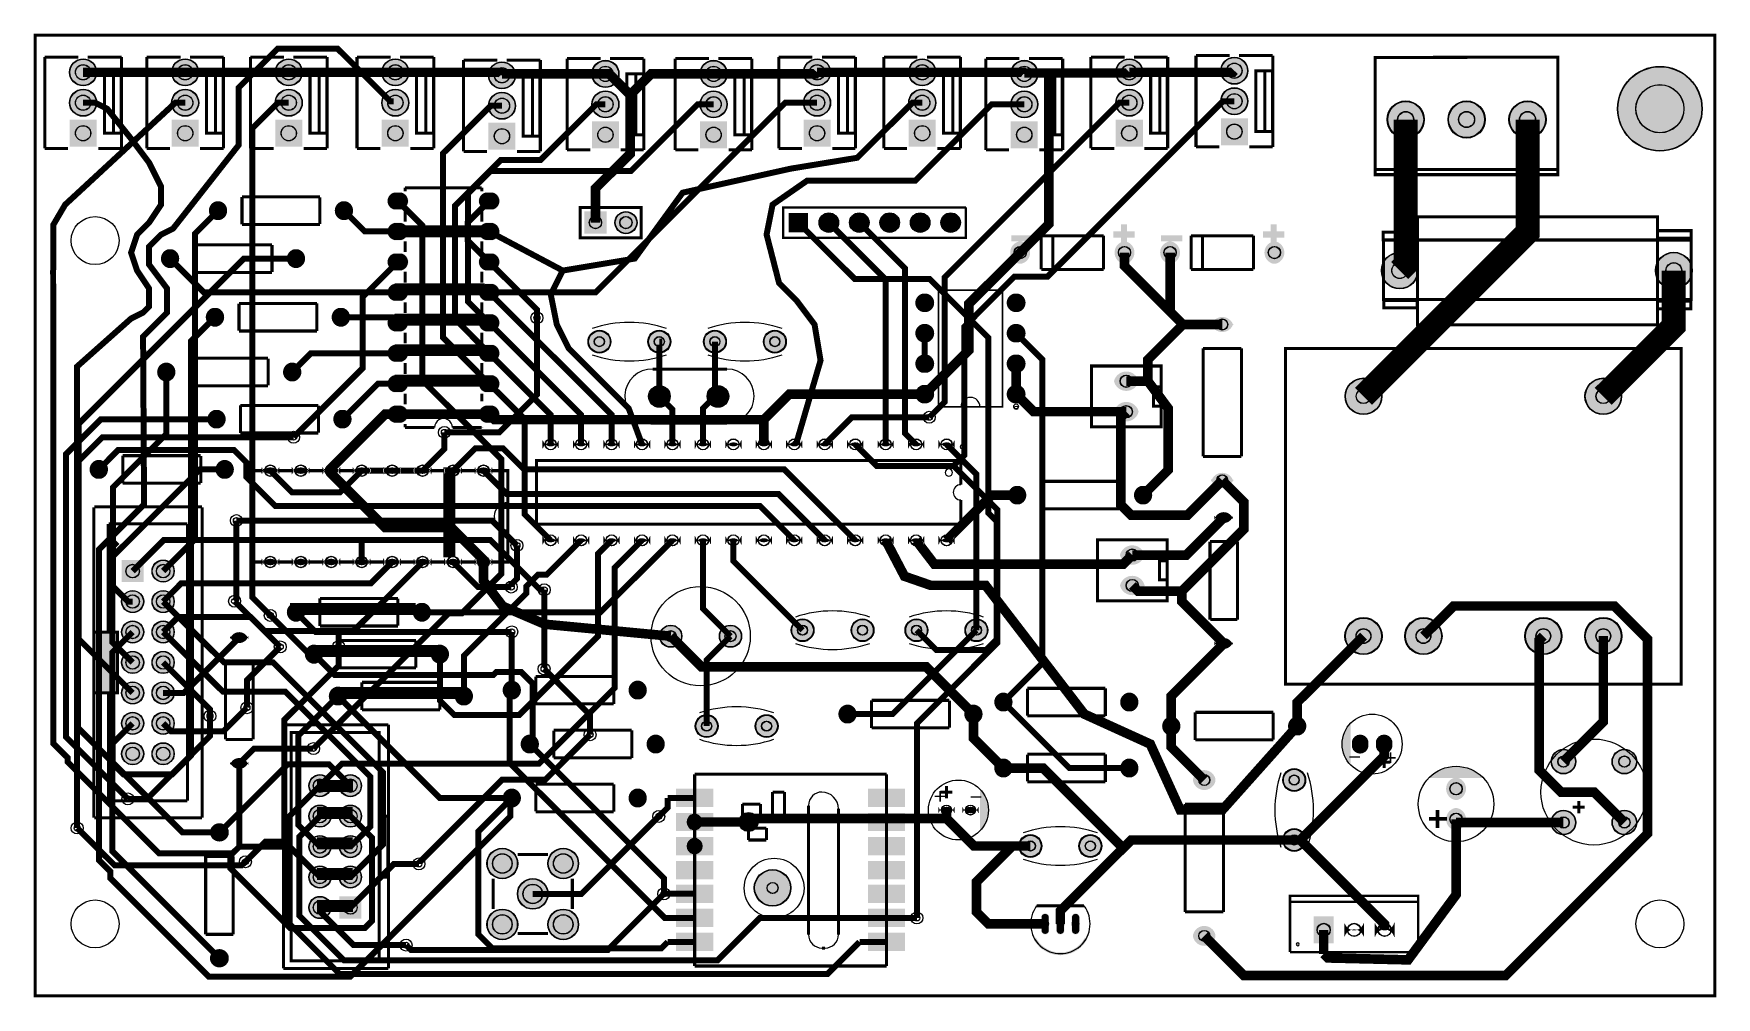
# Model space of a CAD drawing. Header units: millimetres. Extents: x 0 to 140, y 0 to 80.
import ezdxf

# ---------------------------------------------------------------- set-up
doc = ezdxf.new("R2010")
doc.units = ezdxf.units.MM
for name, color, linetype, true_color in [('BoardOutLine', 7, 'Continuous', 0xff00ff), ('BottomLayer', 7, 'Continuous', 0x0000ff), ('BottomSolderMaskLayer', 7, 'Continuous', 0xaa00ff), ('Document', 7, 'Continuous', 0xffffff), ('Hole', 7, 'Continuous', 0x222222), ('Multi-Layer', 7, 'Continuous', 0xc0c0c0), ('TopLayer', 7, 'Continuous', 0xff0000), ('TopPasteMaskLayer', 7, 'Continuous', 0x808080), ('TopSilkLayer', 7, 'Continuous', 0xffcc00), ('TopSolderMaskLayer', 7, 'Continuous', 0x800080), ('VCC', 7, 'Continuous', 0x008000)]:
    doc.layers.add(name, color=color, linetype=linetype, true_color=true_color)

msp = doc.modelspace()

# ---------------------------------------------------------------- hatches: boundary and pattern name
at = {"layer": 'BottomSolderMaskLayer'}
for points in [[(2.88, 77.04, 1), (5.13, 77.04, 1)], [(11.38, 77.04, 1), (13.63, 77.04, 1)], [(20.02, 77.04, 1), (22.27, 77.04, 1)], [(28.91, 77.04, 1), (31.16, 77.04, 1)], [(37.8, 76.79, 1), (40.05, 76.79, 1)], [(46.44, 76.91, 1), (48.69, 76.91, 1)], [(55.45, 76.91, 1), (57.7, 76.91, 1)], [(64.09, 77.04, 1), (66.34, 77.04, 1)], [(72.85, 77.04, 1), (75.1, 77.04, 1)], [(81.36, 76.91, 1), (83.61, 76.91, 1)], [(90.12, 77.04, 1), (92.38, 77.04, 1)], [(98.89, 77.17, 1), (101.14, 77.17, 1)], [(131.97, 74, 1), (139.03, 74, 1)], [(2.88, 74.5, 1), (5.13, 74.5, 1)], [(11.38, 74.5, 1), (13.63, 74.5, 1)], [(20.02, 74.5, 1), (22.27, 74.5, 1)], [(28.91, 74.5, 1), (31.16, 74.5, 1)], [(37.8, 74.25, 1), (40.05, 74.25, 1)], [(46.44, 74.37, 1), (48.69, 74.37, 1)], [(55.45, 74.37, 1), (57.7, 74.37, 1)], [(64.09, 74.5, 1), (66.34, 74.5, 1)], [(72.85, 74.5, 1), (75.1, 74.5, 1)], [(81.36, 74.37, 1), (83.61, 74.37, 1)], [(90.12, 74.5, 1), (92.38, 74.5, 1)], [(98.89, 74.63, 1), (101.14, 74.63, 1)], [(112.75, 73.1, 1), (115.85, 73.1, 1)], [(117.83, 73.1, 1), (120.93, 73.1, 1)], [(122.91, 73.1, 1), (126.01, 73.1, 1)], [(5.13, 73.09), (5.13, 70.84), (2.88, 70.84), (2.88, 73.09)], [(13.63, 73.09), (13.63, 70.84), (11.38, 70.84), (11.38, 73.09)], [(22.27, 73.09), (22.27, 70.84), (20.02, 70.84), (20.02, 73.09)], [(31.16, 73.09), (31.16, 70.84), (28.91, 70.84), (28.91, 73.09)], [(66.34, 73.09), (66.34, 70.84), (64.09, 70.84), (64.09, 73.09)], [(75.1, 73.09), (75.1, 70.84), (72.85, 70.84), (72.85, 73.09)], [(92.38, 73.09), (92.38, 70.84), (90.12, 70.84), (90.12, 73.09)], [(101.14, 73.21), (101.14, 70.96), (98.89, 70.96), (98.89, 73.21)], [(40.05, 72.83), (40.05, 70.58), (37.8, 70.58), (37.8, 72.83)], [(48.69, 72.96), (48.69, 70.71), (46.44, 70.71), (46.44, 72.96)], [(57.7, 72.96), (57.7, 70.71), (55.45, 70.71), (55.45, 72.96)], [(83.61, 72.96), (83.61, 70.71), (81.36, 70.71), (81.36, 72.96)], [(15.1, 64.72, -0.785398), (15.1, 66.28), (15.4, 66.28, -0.785398), (15.4, 64.72)], [(25.6, 64.72, -0.785398), (25.6, 66.28), (25.9, 66.28, -0.785398), (25.9, 64.72)], [(30.55, 67.03, -0.785398), (30.55, 65.57), (29.94, 65.57, -0.785398), (29.94, 67.03)], [(38.17, 67.03, -0.785398), (38.17, 65.57), (37.56, 65.57, -0.785398), (37.56, 67.03)], [(45.8, 65.43), (47.66, 65.43), (47.66, 63.57), (45.8, 63.57)], [(48.34, 64.5, 1), (50.2, 64.5, 1)], [(62.84, 65.31), (64.46, 65.31), (64.46, 63.69), (62.84, 63.69)], [(65.38, 64.5, 1), (67, 64.5, 1)], [(67.92, 64.5, 1), (69.54, 64.5, 1)], [(70.46, 64.5, 1), (72.08, 64.5, 1)], [(73, 64.5, 1), (74.62, 64.5, 1)], [(75.54, 64.5, 1), (77.16, 64.5, 1)], [(30.55, 64.49, -0.785398), (30.55, 63.03), (29.94, 63.03, -0.785398), (29.94, 64.49)], [(38.17, 64.49, -0.785398), (38.17, 63.03), (37.56, 63.03, -0.785398), (37.56, 64.49)], [(11.1, 60.72, -0.785398), (11.1, 62.28), (11.4, 62.28, -0.785398), (11.4, 60.72)], [(21.6, 60.72, -0.785398), (21.6, 62.28), (21.9, 62.28, -0.785398), (21.9, 60.72)], [(30.55, 61.95, -0.785398), (30.55, 60.49), (29.94, 60.49, -0.785398), (29.94, 61.95)], [(38.17, 61.95, -0.785398), (38.17, 60.49), (37.56, 60.49, -0.785398), (37.56, 61.95)], [(82.05, 61.07, -0.785398), (82.05, 62.93), (82.25, 62.93, -0.785398), (82.25, 61.07)], [(90.75, 61.07, -0.785398), (90.75, 62.93), (90.95, 62.93, -0.785398), (90.95, 61.07)], [(94.55, 61.07, -0.785398), (94.55, 62.93), (94.75, 62.93, -0.785398), (94.75, 61.07)], [(103.25, 61.07, -0.785398), (103.25, 62.93), (103.45, 62.93, -0.785398), (103.45, 61.07)], [(112.27, 60.5, 1), (115.33, 60.5, 1)], [(135.13, 60.5, 1), (138.19, 60.5, 1)], [(30.55, 59.41, -0.785398), (30.55, 57.95), (29.94, 57.95, -0.785398), (29.94, 59.41)], [(38.17, 59.41, -0.785398), (38.17, 57.95), (37.56, 57.95, -0.785398), (37.56, 59.41)], [(74, 57.05, -0.785398), (74, 58.57), (74.38, 58.57, -0.785398), (74.38, 57.05)], [(81.62, 57.05, -0.785398), (81.62, 58.57), (82, 58.57, -0.785398), (82, 57.05)], [(15.15, 57.39, -0.785398), (15.15, 55.83), (14.84, 55.83, -0.785398), (14.84, 57.39)], [(25.65, 57.39, -0.785398), (25.65, 55.83), (25.34, 55.83, -0.785398), (25.34, 57.39)], [(30.55, 56.87, -0.785398), (30.55, 55.41), (29.94, 55.41, -0.785398), (29.94, 56.87)], [(38.17, 56.87, -0.785398), (38.17, 55.41), (37.56, 55.41, -0.785398), (37.56, 56.87)], [(99.93, 56.1, -0.785398), (98.07, 56.1), (98.07, 55.9, -0.785398), (99.93, 55.9)], [(46.1, 54.57, 1), (48.01, 54.57, 1)], [(51.1, 54.57, 1), (53.01, 54.57, 1)], [(55.74, 54.57, 1), (57.64, 54.57, 1)], [(60.74, 54.57, 1), (62.64, 54.57, 1)], [(74, 54.51, -0.785398), (74, 56.03), (74.38, 56.03, -0.785398), (74.38, 54.51)], [(81.62, 54.51, -0.785398), (81.62, 56.03), (82, 56.03, -0.785398), (82, 54.51)], [(30.55, 54.33, -0.785398), (30.55, 52.87), (29.94, 52.87, -0.785398), (29.94, 54.33)], [(38.17, 54.33, -0.785398), (38.17, 52.87), (37.56, 52.87, -0.785398), (37.56, 54.33)], [(74, 51.97, -0.785398), (74, 53.49), (74.38, 53.49, -0.785398), (74.38, 51.97)], [(81.62, 51.97, -0.785398), (81.62, 53.49), (82, 53.49, -0.785398), (82, 51.97)], [(10.78, 51.26, -0.785398), (10.78, 52.81), (11.09, 52.81, -0.785398), (11.09, 51.26)], [(21.28, 51.26, -0.785398), (21.28, 52.81), (21.59, 52.81, -0.785398), (21.59, 51.26)], [(92.03, 51.27, -0.785398), (89.97, 51.27), (89.97, 51.27, -0.785398), (92.03, 51.27)], [(30.55, 51.79, -0.785398), (30.55, 50.33), (29.94, 50.33, -0.785398), (29.94, 51.79)], [(38.17, 51.79, -0.785398), (38.17, 50.33), (37.56, 50.33, -0.785398), (37.56, 51.79)], [(51.16, 50, 1), (52.96, 50, 1)], [(56.04, 50, 1), (57.84, 50, 1)], [(74, 49.43, -0.785398), (74, 50.95), (74.38, 50.95, -0.785398), (74.38, 49.43)], [(81.62, 49.43, -0.785398), (81.62, 50.95), (82, 50.95, -0.785398), (82, 49.43)], [(109.25, 50.01, 1), (112.3, 50.01, 1)], [(129.25, 50.01, 1), (132.3, 50.01, 1)], [(30.55, 49.25, -0.785398), (30.55, 47.79), (29.94, 47.79, -0.785398), (29.94, 49.25)], [(38.17, 49.25, -0.785398), (38.17, 47.79), (37.56, 47.79, -0.785398), (37.56, 49.25)], [(92.03, 48.73, -0.785398), (89.97, 48.73), (89.97, 48.73, -0.785398), (92.03, 48.73)], [(14.97, 47.33, -0.785398), (14.97, 48.88), (15.28, 48.88, -0.785398), (15.28, 47.33)], [(25.47, 47.33, -0.785398), (25.47, 48.88), (25.78, 48.88, -0.785398), (25.78, 47.33)], [(43.67, 46.36, -0.785398), (42.31, 46.36), (42.31, 45.64, -0.785398), (43.67, 45.64)], [(46.21, 46.36, -0.785398), (44.85, 46.36), (44.85, 45.64, -0.785398), (46.21, 45.64)], [(48.75, 46.36, -0.785398), (47.39, 46.36), (47.39, 45.64, -0.785398), (48.75, 45.64)], [(51.29, 46.36, -0.785398), (49.93, 46.36), (49.93, 45.64, -0.785398), (51.29, 45.64)], [(53.83, 46.36, -0.785398), (52.47, 46.36), (52.47, 45.64, -0.785398), (53.83, 45.64)], [(56.37, 46.36, -0.785398), (55.01, 46.36), (55.01, 45.64, -0.785398), (56.37, 45.64)], [(58.91, 46.36, -0.785398), (57.55, 46.36), (57.55, 45.64, -0.785398), (58.91, 45.64)], [(61.45, 46.36, -0.785398), (60.09, 46.36), (60.09, 45.64, -0.785398), (61.45, 45.64)], [(63.99, 46.36, -0.785398), (62.63, 46.36), (62.63, 45.64, -0.785398), (63.99, 45.64)], [(66.53, 46.36, -0.785398), (65.17, 46.36), (65.17, 45.64, -0.785398), (66.53, 45.64)], [(69.07, 46.36, -0.785398), (67.71, 46.36), (67.71, 45.64, -0.785398), (69.07, 45.64)], [(71.61, 46.36, -0.785398), (70.25, 46.36), (70.25, 45.64, -0.785398), (71.61, 45.64)], [(74.15, 46.36, -0.785398), (72.79, 46.36), (72.79, 45.64, -0.785398), (74.15, 45.64)], [(76.69, 46.36, -0.785398), (75.33, 46.36), (75.33, 45.64, -0.785398), (76.69, 45.64)], [(5.15, 43.13, -0.785398), (5.15, 44.69), (5.46, 44.69, -0.785398), (5.46, 43.13)], [(15.65, 43.13, -0.785398), (15.65, 44.69), (15.96, 44.69, -0.785398), (15.96, 43.13)], [(20.36, 44.13, -0.785398), (18.86, 44.13), (18.86, 43.49, -0.785398), (20.36, 43.49)], [(22.9, 44.13, -0.785398), (21.4, 44.13), (21.4, 43.49, -0.785398), (22.9, 43.49)], [(25.44, 44.13, -0.785398), (23.94, 44.13), (23.94, 43.49, -0.785398), (25.44, 43.49)], [(27.98, 44.13, -0.785398), (26.48, 44.13), (26.48, 43.49, -0.785398), (27.98, 43.49)], [(30.52, 44.13, -0.785398), (29.02, 44.13), (29.02, 43.49, -0.785398), (30.52, 43.49)], [(33.06, 44.13, -0.785398), (31.56, 44.13), (31.56, 43.49, -0.785398), (33.06, 43.49)], [(35.6, 44.13, -0.785398), (34.1, 44.13), (34.1, 43.49, -0.785398), (35.6, 43.49)], [(38.14, 44.13, -0.785398), (36.64, 44.13), (36.64, 43.49, -0.785398), (38.14, 43.49)], [(99.93, 43.1, -0.785398), (98.07, 43.1), (98.07, 42.9, -0.785398), (99.93, 42.9)], [(81.75, 40.99, -0.785398), (81.75, 42.54), (82.05, 42.54, -0.785398), (82.05, 40.99)], [(92.25, 40.99, -0.785398), (92.25, 42.54), (92.55, 42.54, -0.785398), (92.55, 40.99)], [(99.9, 40.05, -0.785398), (98.35, 40.05), (98.35, 39.74, -0.785398), (99.9, 39.74)], [(43.67, 38.36, -0.785398), (42.31, 38.36), (42.31, 37.64, -0.785398), (43.67, 37.64)], [(46.21, 38.36, -0.785398), (44.85, 38.36), (44.85, 37.64, -0.785398), (46.21, 37.64)], [(48.75, 38.36, -0.785398), (47.39, 38.36), (47.39, 37.64, -0.785398), (48.75, 37.64)], [(51.29, 38.36, -0.785398), (49.93, 38.36), (49.93, 37.64, -0.785398), (51.29, 37.64)], [(53.83, 38.36, -0.785398), (52.47, 38.36), (52.47, 37.64, -0.785398), (53.83, 37.64)], [(56.37, 38.36, -0.785398), (55.01, 38.36), (55.01, 37.64, -0.785398), (56.37, 37.64)], [(58.91, 38.36, -0.785398), (57.55, 38.36), (57.55, 37.64, -0.785398), (58.91, 37.64)], [(61.45, 38.36, -0.785398), (60.09, 38.36), (60.09, 37.64, -0.785398), (61.45, 37.64)], [(63.99, 38.36, -0.785398), (62.63, 38.36), (62.63, 37.64, -0.785398), (63.99, 37.64)], [(66.53, 38.36, -0.785398), (65.17, 38.36), (65.17, 37.64, -0.785398), (66.53, 37.64)], [(69.07, 38.36, -0.785398), (67.71, 38.36), (67.71, 37.64, -0.785398), (69.07, 37.64)], [(71.61, 38.36, -0.785398), (70.25, 38.36), (70.25, 37.64, -0.785398), (71.61, 37.64)], [(74.15, 38.36, -0.785398), (72.79, 38.36), (72.79, 37.64, -0.785398), (74.15, 37.64)], [(76.69, 38.36, -0.785398), (75.33, 38.36), (75.33, 37.64, -0.785398), (76.69, 37.64)], [(20.36, 36.51, -0.785398), (18.86, 36.51), (18.86, 35.87, -0.785398), (20.36, 35.87)], [(22.9, 36.51, -0.785398), (21.4, 36.51), (21.4, 35.87, -0.785398), (22.9, 35.87)], [(25.44, 36.51, -0.785398), (23.94, 36.51), (23.94, 35.87, -0.785398), (25.44, 35.87)], [(27.98, 36.51, -0.785398), (26.48, 36.51), (26.48, 35.87, -0.785398), (27.98, 35.87)], [(30.52, 36.51, -0.785398), (29.02, 36.51), (29.02, 35.87, -0.785398), (30.52, 35.87)], [(33.06, 36.51, -0.785398), (31.56, 36.51), (31.56, 35.87, -0.785398), (33.06, 35.87)], [(35.6, 36.51, -0.785398), (34.1, 36.51), (34.1, 35.87, -0.785398), (35.6, 35.87)], [(38.14, 36.51, -0.785398), (36.64, 36.51), (36.64, 35.87, -0.785398), (38.14, 35.87)], [(92.53, 36.77, -0.785398), (90.47, 36.77), (90.47, 36.77, -0.785398), (92.53, 36.77)], [(9.05, 36.36), (9.05, 34.51), (7.2, 34.51), (7.2, 36.36)], [(9.74, 35.43, 1), (11.59, 35.43, 1)], [(7.2, 32.89, 1), (9.05, 32.89, 1)], [(9.74, 32.89, 1), (11.59, 32.89, 1)], [(92.53, 34.23, -0.785398), (90.47, 34.23), (90.47, 34.23, -0.785398), (92.53, 34.23)], [(21.6, 31.22, -0.785398), (21.6, 32.78), (21.9, 32.78, -0.785398), (21.9, 31.22)], [(32.1, 31.22, -0.785398), (32.1, 32.78), (32.4, 32.78, -0.785398), (32.4, 31.22)], [(7.2, 30.35, 1), (9.05, 30.35, 1)], [(9.74, 30.35, 1), (11.59, 30.35, 1)], [(52.09, 30, 1), (53.94, 30, 1)], [(57.06, 30, 1), (58.91, 30, 1)], [(63.05, 30.5, 1), (64.95, 30.5, 1)], [(68.05, 30.5, 1), (69.95, 30.5, 1)], [(72.55, 30.5, 1), (74.45, 30.5, 1)], [(77.55, 30.5, 1), (79.45, 30.5, 1)], [(109.23, 30.01, 1), (112.33, 30.01, 1)], [(114.23, 30.01, 1), (117.33, 30.01, 1)], [(124.23, 30.01, 1), (127.33, 30.01, 1)], [(129.23, 30.01, 1), (132.33, 30.01, 1)], [(17.79, 30.04, -0.785398), (16.24, 30.04), (16.24, 29.73, -0.785398), (17.79, 29.73)], [(99.9, 29.55, -0.785398), (98.35, 29.55), (98.35, 29.24, -0.785398), (99.9, 29.24)], [(7.2, 27.81, 1), (9.05, 27.81, 1)], [(9.74, 27.81, 1), (11.59, 27.81, 1)], [(23.1, 27.72, -0.785398), (23.1, 29.28), (23.4, 29.28, -0.785398), (23.4, 27.72)], [(33.6, 27.72, -0.785398), (33.6, 29.28), (33.9, 29.28, -0.785398), (33.9, 27.72)], [(7.2, 25.27, 1), (9.05, 25.27, 1)], [(9.74, 25.27, 1), (11.59, 25.27, 1)], [(25.1, 24.22, -0.785398), (25.1, 25.78), (25.4, 25.78, -0.785398), (25.4, 24.22)], [(35.6, 24.22, -0.785398), (35.6, 25.78), (35.9, 25.78, -0.785398), (35.9, 24.22)], [(39.9, 26.28, -0.785398), (39.9, 24.72), (39.6, 24.72, -0.785398), (39.6, 26.28)], [(50.4, 26.28, -0.785398), (50.4, 24.72), (50.1, 24.72, -0.785398), (50.1, 26.28)], [(80.9, 25.28, -0.785398), (80.9, 23.72), (80.6, 23.72, -0.785398), (80.6, 25.28)], [(91.4, 25.28, -0.785398), (91.4, 23.72), (91.1, 23.72, -0.785398), (91.1, 25.28)], [(67.6, 22.72, -0.785398), (67.6, 24.28), (67.9, 24.28, -0.785398), (67.9, 22.72)], [(78.1, 22.72, -0.785398), (78.1, 24.28), (78.4, 24.28, -0.785398), (78.4, 22.72)], [(7.2, 22.73, 1), (9.05, 22.73, 1)], [(9.74, 22.73, 1), (11.59, 22.73, 1)], [(55.05, 22.5, 1), (56.95, 22.5, 1)], [(60.05, 22.5, 1), (61.95, 22.5, 1)], [(94.6, 21.72, -0.785398), (94.6, 23.28), (94.9, 23.28, -0.785398), (94.9, 21.72)], [(105.1, 21.72, -0.785398), (105.1, 23.28), (105.4, 23.28, -0.785398), (105.4, 21.72)], [(7.2, 20.19, 1), (9.05, 20.19, 1)], [(9.74, 20.19, 1), (11.59, 20.19, 1)], [(41.4, 21.78, -0.785398), (41.4, 20.22), (41.1, 20.22, -0.785398), (41.1, 21.78)], [(51.9, 21.78, -0.785398), (51.9, 20.22), (51.6, 20.22, -0.785398), (51.6, 21.78)], [(111.18, 20.74, -0.785398), (109.82, 20.74), (109.82, 21.26, -0.785398), (111.18, 21.26)], [(113.18, 20.74, -0.785398), (111.82, 20.74), (111.82, 21.26, -0.785398), (113.18, 21.26)], [(17.79, 19.54, -0.785398), (16.24, 19.54), (16.24, 19.23, -0.785398), (17.79, 19.23)], [(80.9, 19.78, -0.785398), (80.9, 18.22), (80.6, 18.22, -0.785398), (80.6, 19.78)], [(91.4, 19.78, -0.785398), (91.4, 18.22), (91.1, 18.22, -0.785398), (91.1, 19.78)], [(126.43, 19.54, 1), (128.49, 19.54, 1)], [(131.51, 19.54, 1), (133.57, 19.54, 1)], [(22.82, 17.53, 1), (24.67, 17.53, 1)], [(25.36, 17.53, 1), (27.21, 17.53, 1)], [(98.43, 17.9, -0.785398), (96.57, 17.9), (96.57, 18.1, -0.785398), (98.43, 18.1)], [(104.05, 18, 1), (105.95, 18, 1)], [(39.9, 17.28, -0.785398), (39.9, 15.72), (39.6, 15.72, -0.785398), (39.6, 17.28)], [(50.4, 17.28, -0.785398), (50.4, 15.72), (50.1, 15.72, -0.785398), (50.1, 17.28)], [(118.4, 16.34, -0.785398), (118.4, 18.2), (118.6, 18.2, -0.785398), (118.6, 16.34)], [(22.82, 14.99, 1), (24.67, 14.99, 1)], [(25.36, 14.99, 1), (27.21, 14.99, 1)], [(76.68, 15.76, -0.785398), (75.32, 15.76), (75.32, 15.24, -0.785398), (76.68, 15.24)], [(78.68, 15.76, -0.785398), (77.32, 15.76), (77.32, 15.24, -0.785398), (78.68, 15.24)], [(118.4, 13.8, -0.785398), (118.4, 15.66), (118.6, 15.66, -0.785398), (118.6, 13.8)], [(126.43, 14.46, 1), (128.49, 14.46, 1)], [(131.51, 14.46, 1), (133.57, 14.46, 1)], [(16.14, 13.48, -0.785398), (14.59, 13.48), (14.59, 13.79, -0.785398), (16.14, 13.79)], [(54.9, 13.82, -0.785398), (54.9, 15.18), (55.1, 15.18, -0.785398), (55.1, 13.82)], [(58.71, 14.5, 1), (60.29, 14.5, 1)], [(22.82, 12.45, 1), (24.67, 12.45, 1)], [(25.36, 12.45, 1), (27.21, 12.45, 1)], [(54.9, 11.82, -0.785398), (54.9, 13.17), (55.1, 13.17, -0.785398), (55.1, 11.82)], [(82.05, 12.5, 1), (83.95, 12.5, 1)], [(87.05, 12.5, 1), (88.95, 12.5, 1)], [(104.05, 13, 1), (105.95, 13, 1)], [(37.68, 11.04, 1), (40.24, 11.04, 1)], [(42.76, 11.04, 1), (45.32, 11.04, 1)], [(22.82, 9.91, 1), (24.67, 9.91, 1)], [(25.36, 9.91, 1), (27.21, 9.91, 1)], [(59.97, 9, 1), (63.03, 9, 1)], [(40.22, 8.5, 1), (42.78, 8.5, 1)], [(22.82, 7.37, 1), (24.67, 7.37, 1)], [(27.21, 8.29), (27.21, 6.44), (25.36, 6.44), (25.36, 8.29)], [(37.68, 5.96, 1), (40.24, 5.96, 1)], [(42.76, 5.96, 1), (45.32, 5.96, 1)], [(84.56, 5.38, -0.785398), (83.9, 5.38), (83.9, 6.62, -0.785398), (84.56, 6.62)], [(85.83, 5.38, -0.785398), (85.17, 5.38), (85.17, 6.62, -0.785398), (85.83, 6.62)], [(87.1, 5.38, -0.785398), (86.44, 5.38), (86.44, 6.62, -0.785398), (87.1, 6.62)], [(98.43, 4.9, -0.785398), (96.57, 4.9), (96.57, 5.1, -0.785398), (98.43, 5.1)], [(106.63, 6.63), (108.29, 6.63), (108.29, 4.37), (106.63, 4.37)], [(110.83, 6.11, -0.785398), (109.17, 6.11), (109.17, 4.89, -0.785398), (110.83, 4.89)], [(113.37, 6.11, -0.785398), (111.71, 6.11), (111.71, 4.89, -0.785398), (113.37, 4.89)], [(16.14, 2.98, -0.785398), (14.59, 2.98), (14.59, 3.29, -0.785398), (16.14, 3.29)]]:
    msp.add_hatch(color=256, dxfattribs=at).paths.add_polyline_path(points)
at = {"layer": 'Document'}
for points in [[(81.4, 63.45), (83.18, 63.45), (83.18, 62.94), (81.4, 62.94)], [(89.91, 63.76), (91.69, 63.76), (91.69, 63.25), (89.91, 63.25)], [(90.55, 62.59), (90.55, 64.37), (91.05, 64.37), (91.05, 62.59)], [(93.9, 63.45), (95.68, 63.45), (95.68, 62.94), (93.9, 62.94)], [(102.41, 63.76), (104.19, 63.76), (104.19, 63.25), (102.41, 63.25)], [(103.05, 62.59), (103.05, 64.37), (103.55, 64.37), (103.55, 62.59)], [(5, 30.31), (6.9, 30.31), (6.9, 25.21), (5, 25.21)], [(110.48, 19.86), (109.59, 19.86), (109.59, 19.98), (110.48, 19.98)], [(113.47, 19.79), (112.58, 19.79), (112.58, 19.92), (113.47, 19.92)], [(113.09, 20.3), (113.09, 19.41), (112.96, 19.41), (112.96, 20.3)], [(75.41, 16.2), (75.41, 17.09), (75.54, 17.09), (75.54, 16.2)], [(75.03, 16.71), (75.92, 16.71), (75.92, 16.58), (75.03, 16.58)], [(78.02, 16.64), (78.91, 16.64), (78.91, 16.52), (78.02, 16.52)], [(116.8, 14), (116.8, 15.5), (117.1, 15.5), (117.1, 14)], [(117.75, 14.62), (116.25, 14.62), (116.25, 14.92), (117.75, 14.92)], [(87.41, 7.4), (83.59, 7.4), (83.59, 7.65), (87.41, 7.65)], [(87.79, 4.84), (87.54, 4.84), (87.5, 4.78), (87.47, 4.72), (87.43, 4.66), (87.39, 4.6), (87.35, 4.55), (87.31, 4.49), (87.27, 4.44), (87.22, 4.39), (87.17, 4.34), (87.13, 4.29), (87.08, 4.24), (87.02, 4.19), (86.97, 4.15), (86.92, 4.1), (86.86, 4.06), (86.81, 4.02), (86.75, 3.98), (86.69, 3.95), (86.63, 3.91), (86.57, 3.88), (86.51, 3.85), (86.44, 3.82), (86.38, 3.79), (86.32, 3.77), (86.25, 3.74), (86.19, 3.72), (86.12, 3.7), (86.05, 3.68), (85.98, 3.67), (85.92, 3.65), (85.85, 3.64), (85.78, 3.63), (85.71, 3.63), (85.64, 3.62), (85.57, 3.62), (85.5, 3.62), (85.43, 3.62), (85.37, 3.62), (85.3, 3.63), (85.23, 3.63), (85.16, 3.64), (85.09, 3.65), (85.02, 3.67), (84.96, 3.68), (84.89, 3.7), (84.82, 3.72), (84.76, 3.74), (84.69, 3.77), (84.63, 3.79), (84.56, 3.82), (84.5, 3.85), (84.44, 3.88), (84.38, 3.91), (84.32, 3.95), (84.26, 3.98), (84.2, 4.02), (84.15, 4.06), (84.09, 4.1), (84.04, 4.15), (83.98, 4.19), (83.93, 4.24), (83.88, 4.29), (83.83, 4.34), (83.79, 4.39), (83.74, 4.44), (83.7, 4.49), (83.66, 4.55), (83.62, 4.6), (83.58, 4.66), (83.54, 4.72), (83.51, 4.78), (83.47, 4.84), (83.22, 4.84), (83.34, 4.59), (83.38, 4.53), (83.43, 4.47), (83.47, 4.41), (83.51, 4.35), (83.56, 4.29), (83.61, 4.24), (83.66, 4.19), (83.71, 4.13), (83.76, 4.08), (83.81, 4.03), (83.87, 3.99), (83.92, 3.94), (83.98, 3.9), (84.04, 3.86), (84.1, 3.81), (84.16, 3.78), (84.22, 3.74), (84.29, 3.7), (84.35, 3.67), (84.42, 3.64), (84.48, 3.61), (84.55, 3.58), (84.62, 3.55), (84.68, 3.53), (84.75, 3.51), (84.82, 3.49), (84.89, 3.47), (84.96, 3.45), (85.04, 3.44), (85.11, 3.42), (85.18, 3.41), (85.25, 3.41), (85.32, 3.4), (85.4, 3.4), (85.47, 3.39), (85.54, 3.39), (85.61, 3.4), (85.69, 3.4), (85.76, 3.41), (85.83, 3.41), (85.9, 3.42), (85.97, 3.44), (86.04, 3.45), (86.11, 3.47), (86.18, 3.49), (86.25, 3.51), (86.32, 3.53), (86.39, 3.55), (86.46, 3.58), (86.53, 3.61), (86.59, 3.64), (86.66, 3.67), (86.72, 3.7), (86.78, 3.74), (86.85, 3.78), (86.91, 3.81), (86.97, 3.86), (87.03, 3.9), (87.08, 3.94), (87.14, 3.99), (87.2, 4.03), (87.25, 4.08), (87.3, 4.13), (87.35, 4.19), (87.4, 4.24), (87.45, 4.29), (87.49, 4.35), (87.54, 4.41), (87.58, 4.47), (87.62, 4.53), (87.66, 4.59)]]:
    msp.add_hatch(color=256, dxfattribs=at).paths.add_polyline_path(points)
at = {"layer": 'Multi-Layer'}
for points in [[(2.9, 77.04, 1), (5.1, 77.04, 1)], [(11.41, 77.04, 1), (13.61, 77.04, 1)], [(20.05, 77.04, 1), (22.25, 77.04, 1)], [(28.94, 77.04, 1), (31.14, 77.04, 1)], [(37.83, 76.79, 1), (40.03, 76.79, 1)], [(46.46, 76.91, 1), (48.66, 76.91, 1)], [(55.48, 76.91, 1), (57.68, 76.91, 1)], [(64.11, 77.04, 1), (66.31, 77.04, 1)], [(72.88, 77.04, 1), (75.08, 77.04, 1)], [(81.39, 76.91, 1), (83.59, 76.91, 1)], [(90.15, 77.04, 1), (92.35, 77.04, 1)], [(98.91, 77.17, 1), (101.11, 77.17, 1)], [(2.9, 74.5, 1), (5.1, 74.5, 1)], [(11.41, 74.5, 1), (13.61, 74.5, 1)], [(20.05, 74.5, 1), (22.25, 74.5, 1)], [(28.94, 74.5, 1), (31.14, 74.5, 1)], [(37.83, 74.25, 1), (40.03, 74.25, 1)], [(46.46, 74.37, 1), (48.66, 74.37, 1)], [(55.48, 74.37, 1), (57.68, 74.37, 1)], [(64.11, 74.5, 1), (66.31, 74.5, 1)], [(72.88, 74.5, 1), (75.08, 74.5, 1)], [(81.39, 74.37, 1), (83.59, 74.37, 1)], [(90.15, 74.5, 1), (92.35, 74.5, 1)], [(98.91, 74.63, 1), (101.11, 74.63, 1)], [(112.8, 73.1, 1), (115.8, 73.1, 1)], [(117.88, 73.1, 1), (120.88, 73.1, 1)], [(122.96, 73.1, 1), (125.96, 73.1, 1)], [(5.1, 73.06), (5.1, 70.86), (2.9, 70.86), (2.9, 73.06)], [(13.61, 73.06), (13.61, 70.86), (11.41, 70.86), (11.41, 73.06)], [(22.25, 73.06), (22.25, 70.86), (20.05, 70.86), (20.05, 73.06)], [(31.14, 73.06), (31.14, 70.86), (28.94, 70.86), (28.94, 73.06)], [(66.31, 73.06), (66.31, 70.86), (64.11, 70.86), (64.11, 73.06)], [(75.08, 73.06), (75.08, 70.86), (72.88, 70.86), (72.88, 73.06)], [(92.35, 73.06), (92.35, 70.86), (90.15, 70.86), (90.15, 73.06)], [(101.11, 73.19), (101.11, 70.99), (98.91, 70.99), (98.91, 73.19)], [(40.03, 72.81), (40.03, 70.61), (37.83, 70.61), (37.83, 72.81)], [(48.66, 72.93), (48.66, 70.73), (46.46, 70.73), (46.46, 72.93)], [(57.68, 72.93), (57.68, 70.73), (55.48, 70.73), (55.48, 72.93)], [(83.59, 72.93), (83.59, 70.73), (81.39, 70.73), (81.39, 72.93)], [(15.1, 64.75, -0.785398), (15.1, 66.25), (15.4, 66.25, -0.785398), (15.4, 64.75)], [(25.6, 64.75, -0.785398), (25.6, 66.25), (25.9, 66.25, -0.785398), (25.9, 64.75)], [(30.54, 67, -0.785398), (30.54, 65.6), (29.94, 65.6, -0.785398), (29.94, 67)], [(38.16, 67, -0.785398), (38.16, 65.6), (37.56, 65.6, -0.785398), (37.56, 67)], [(45.83, 65.4), (47.63, 65.4), (47.63, 63.6), (45.83, 63.6)], [(48.37, 64.5, 1), (50.17, 64.5, 1)], [(62.86, 65.29), (64.44, 65.29), (64.44, 63.71), (62.86, 63.71)], [(65.4, 64.5, 1), (66.98, 64.5, 1)], [(67.94, 64.5, 1), (69.52, 64.5, 1)], [(70.48, 64.5, 1), (72.06, 64.5, 1)], [(73.02, 64.5, 1), (74.6, 64.5, 1)], [(75.56, 64.5, 1), (77.14, 64.5, 1)], [(30.54, 64.46, -0.785398), (30.54, 63.06), (29.94, 63.06, -0.785398), (29.94, 64.46)], [(38.16, 64.46, -0.785398), (38.16, 63.06), (37.56, 63.06, -0.785398), (37.56, 64.46)], [(11.1, 60.75, -0.785398), (11.1, 62.25), (11.4, 62.25, -0.785398), (11.4, 60.75)], [(21.6, 60.75, -0.785398), (21.6, 62.25), (21.9, 62.25, -0.785398), (21.9, 60.75)], [(30.54, 61.92, -0.785398), (30.54, 60.52), (29.94, 60.52, -0.785398), (29.94, 61.92)], [(38.16, 61.92, -0.785398), (38.16, 60.52), (37.56, 60.52, -0.785398), (37.56, 61.92)], [(82.05, 61.1, -0.785398), (82.05, 62.9), (82.25, 62.9, -0.785398), (82.25, 61.1)], [(90.75, 61.1, -0.785398), (90.75, 62.9), (90.95, 62.9, -0.785398), (90.95, 61.1)], [(94.55, 61.1, -0.785398), (94.55, 62.9), (94.75, 62.9, -0.785398), (94.75, 61.1)], [(103.25, 61.1, -0.785398), (103.25, 62.9), (103.45, 62.9, -0.785398), (103.45, 61.1)], [(112.3, 60.5, 1), (115.3, 60.5, 1)], [(135.16, 60.5, 1), (138.16, 60.5, 1)], [(30.54, 59.38, -0.785398), (30.54, 57.98), (29.94, 57.98, -0.785398), (29.94, 59.38)], [(38.16, 59.38, -0.785398), (38.16, 57.98), (37.56, 57.98, -0.785398), (37.56, 59.38)], [(74.01, 57.08, -0.785398), (74.01, 58.54), (74.37, 58.54, -0.785398), (74.37, 57.08)], [(81.63, 57.08, -0.785398), (81.63, 58.54), (81.99, 58.54, -0.785398), (81.99, 57.08)], [(15.15, 57.36, -0.785398), (15.15, 55.86), (14.85, 55.86, -0.785398), (14.85, 57.36)], [(25.65, 57.36, -0.785398), (25.65, 55.86), (25.35, 55.86, -0.785398), (25.35, 57.36)], [(30.54, 56.84, -0.785398), (30.54, 55.44), (29.94, 55.44, -0.785398), (29.94, 56.84)], [(38.16, 56.84, -0.785398), (38.16, 55.44), (37.56, 55.44, -0.785398), (37.56, 56.84)], [(99.9, 56.1, -0.785398), (98.1, 56.1), (98.1, 55.9, -0.785398), (99.9, 55.9)], [(46.16, 54.57, 1), (47.96, 54.57, 1)], [(51.15, 54.57, 1), (52.95, 54.57, 1)], [(55.79, 54.57, 1), (57.59, 54.57, 1)], [(60.79, 54.57, 1), (62.59, 54.57, 1)], [(74.01, 54.54, -0.785398), (74.01, 56), (74.37, 56, -0.785398), (74.37, 54.54)], [(81.63, 54.54, -0.785398), (81.63, 56), (81.99, 56, -0.785398), (81.99, 54.54)], [(30.54, 54.3, -0.785398), (30.54, 52.9), (29.94, 52.9, -0.785398), (29.94, 54.3)], [(38.16, 54.3, -0.785398), (38.16, 52.9), (37.56, 52.9, -0.785398), (37.56, 54.3)], [(74.01, 52, -0.785398), (74.01, 53.46), (74.37, 53.46, -0.785398), (74.37, 52)], [(81.63, 52, -0.785398), (81.63, 53.46), (81.99, 53.46, -0.785398), (81.99, 52)], [(10.78, 51.29, -0.785398), (10.78, 52.79), (11.08, 52.79, -0.785398), (11.08, 51.29)], [(21.28, 51.29, -0.785398), (21.28, 52.79), (21.58, 52.79, -0.785398), (21.58, 51.29)], [(92, 51.27, -0.785398), (90, 51.27), (90, 51.27, -0.785398), (92, 51.27)], [(30.54, 51.76, -0.785398), (30.54, 50.36), (29.94, 50.36, -0.785398), (29.94, 51.76)], [(38.16, 51.76, -0.785398), (38.16, 50.36), (37.56, 50.36, -0.785398), (37.56, 51.76)], [(51.19, 50, 1), (52.94, 50, 1)], [(56.07, 50, 1), (57.82, 50, 1)], [(74.01, 49.46, -0.785398), (74.01, 50.92), (74.37, 50.92, -0.785398), (74.37, 49.46)], [(81.63, 49.46, -0.785398), (81.63, 50.92), (81.99, 50.92, -0.785398), (81.99, 49.46)], [(109.28, 50.01, 1), (112.28, 50.01, 1)], [(129.28, 50.01, 1), (132.28, 50.01, 1)], [(30.54, 49.22, -0.785398), (30.54, 47.82), (29.94, 47.82, -0.785398), (29.94, 49.22)], [(38.16, 49.22, -0.785398), (38.16, 47.82), (37.56, 47.82, -0.785398), (37.56, 49.22)], [(92, 48.73, -0.785398), (90, 48.73), (90, 48.73, -0.785398), (92, 48.73)], [(14.97, 47.35, -0.785398), (14.97, 48.85), (15.27, 48.85, -0.785398), (15.27, 47.35)], [(25.47, 47.35, -0.785398), (25.47, 48.85), (25.77, 48.85, -0.785398), (25.77, 47.35)], [(43.64, 46.35, -0.785398), (42.34, 46.35), (42.34, 45.65, -0.785398), (43.64, 45.65)], [(46.18, 46.35, -0.785398), (44.88, 46.35), (44.88, 45.65, -0.785398), (46.18, 45.65)], [(48.72, 46.35, -0.785398), (47.42, 46.35), (47.42, 45.65, -0.785398), (48.72, 45.65)], [(51.26, 46.35, -0.785398), (49.96, 46.35), (49.96, 45.65, -0.785398), (51.26, 45.65)], [(53.8, 46.35, -0.785398), (52.5, 46.35), (52.5, 45.65, -0.785398), (53.8, 45.65)], [(56.34, 46.35, -0.785398), (55.04, 46.35), (55.04, 45.65, -0.785398), (56.34, 45.65)], [(58.88, 46.35, -0.785398), (57.58, 46.35), (57.58, 45.65, -0.785398), (58.88, 45.65)], [(61.42, 46.35, -0.785398), (60.12, 46.35), (60.12, 45.65, -0.785398), (61.42, 45.65)], [(63.96, 46.35, -0.785398), (62.66, 46.35), (62.66, 45.65, -0.785398), (63.96, 45.65)], [(66.5, 46.35, -0.785398), (65.2, 46.35), (65.2, 45.65, -0.785398), (66.5, 45.65)], [(69.04, 46.35, -0.785398), (67.74, 46.35), (67.74, 45.65, -0.785398), (69.04, 45.65)], [(71.58, 46.35, -0.785398), (70.28, 46.35), (70.28, 45.65, -0.785398), (71.58, 45.65)], [(74.12, 46.35, -0.785398), (72.82, 46.35), (72.82, 45.65, -0.785398), (74.12, 45.65)], [(76.66, 46.35, -0.785398), (75.36, 46.35), (75.36, 45.65, -0.785398), (76.66, 45.65)], [(5.16, 43.16, -0.785398), (5.16, 44.66), (5.46, 44.66, -0.785398), (5.46, 43.16)], [(15.66, 43.16, -0.785398), (15.66, 44.66), (15.96, 44.66, -0.785398), (15.96, 43.16)], [(20.31, 44.11, -0.785398), (18.91, 44.11), (18.91, 43.51, -0.785398), (20.31, 43.51)], [(22.85, 44.11, -0.785398), (21.45, 44.11), (21.45, 43.51, -0.785398), (22.85, 43.51)], [(25.39, 44.11, -0.785398), (23.99, 44.11), (23.99, 43.51, -0.785398), (25.39, 43.51)], [(27.93, 44.11, -0.785398), (26.53, 44.11), (26.53, 43.51, -0.785398), (27.93, 43.51)], [(30.47, 44.11, -0.785398), (29.07, 44.11), (29.07, 43.51, -0.785398), (30.47, 43.51)], [(33.01, 44.11, -0.785398), (31.61, 44.11), (31.61, 43.51, -0.785398), (33.01, 43.51)], [(35.55, 44.11, -0.785398), (34.15, 44.11), (34.15, 43.51, -0.785398), (35.55, 43.51)], [(38.09, 44.11, -0.785398), (36.69, 44.11), (36.69, 43.51, -0.785398), (38.09, 43.51)], [(99.9, 43.1, -0.785398), (98.1, 43.1), (98.1, 42.9, -0.785398), (99.9, 42.9)], [(81.75, 41.02, -0.785398), (81.75, 42.52), (82.05, 42.52, -0.785398), (82.05, 41.02)], [(92.25, 41.02, -0.785398), (92.25, 42.52), (92.55, 42.52, -0.785398), (92.55, 41.02)], [(99.88, 40.04, -0.785398), (98.38, 40.04), (98.38, 39.74, -0.785398), (99.88, 39.74)], [(43.64, 38.35, -0.785398), (42.34, 38.35), (42.34, 37.65, -0.785398), (43.64, 37.65)], [(46.18, 38.35, -0.785398), (44.88, 38.35), (44.88, 37.65, -0.785398), (46.18, 37.65)], [(48.72, 38.35, -0.785398), (47.42, 38.35), (47.42, 37.65, -0.785398), (48.72, 37.65)], [(51.26, 38.35, -0.785398), (49.96, 38.35), (49.96, 37.65, -0.785398), (51.26, 37.65)], [(53.8, 38.35, -0.785398), (52.5, 38.35), (52.5, 37.65, -0.785398), (53.8, 37.65)], [(56.34, 38.35, -0.785398), (55.04, 38.35), (55.04, 37.65, -0.785398), (56.34, 37.65)], [(58.88, 38.35, -0.785398), (57.58, 38.35), (57.58, 37.65, -0.785398), (58.88, 37.65)], [(61.42, 38.35, -0.785398), (60.12, 38.35), (60.12, 37.65, -0.785398), (61.42, 37.65)], [(63.96, 38.35, -0.785398), (62.66, 38.35), (62.66, 37.65, -0.785398), (63.96, 37.65)], [(66.5, 38.35, -0.785398), (65.2, 38.35), (65.2, 37.65, -0.785398), (66.5, 37.65)], [(69.04, 38.35, -0.785398), (67.74, 38.35), (67.74, 37.65, -0.785398), (69.04, 37.65)], [(71.58, 38.35, -0.785398), (70.28, 38.35), (70.28, 37.65, -0.785398), (71.58, 37.65)], [(74.12, 38.35, -0.785398), (72.82, 38.35), (72.82, 37.65, -0.785398), (74.12, 37.65)], [(76.66, 38.35, -0.785398), (75.36, 38.35), (75.36, 37.65, -0.785398), (76.66, 37.65)], [(20.31, 36.49, -0.785398), (18.91, 36.49), (18.91, 35.89, -0.785398), (20.31, 35.89)], [(22.85, 36.49, -0.785398), (21.45, 36.49), (21.45, 35.89, -0.785398), (22.85, 35.89)], [(25.39, 36.49, -0.785398), (23.99, 36.49), (23.99, 35.89, -0.785398), (25.39, 35.89)], [(27.93, 36.49, -0.785398), (26.53, 36.49), (26.53, 35.89, -0.785398), (27.93, 35.89)], [(30.47, 36.49, -0.785398), (29.07, 36.49), (29.07, 35.89, -0.785398), (30.47, 35.89)], [(33.01, 36.49, -0.785398), (31.61, 36.49), (31.61, 35.89, -0.785398), (33.01, 35.89)], [(35.55, 36.49, -0.785398), (34.15, 36.49), (34.15, 35.89, -0.785398), (35.55, 35.89)], [(38.09, 36.49, -0.785398), (36.69, 36.49), (36.69, 35.89, -0.785398), (38.09, 35.89)], [(92.5, 36.77, -0.785398), (90.5, 36.77), (90.5, 36.77, -0.785398), (92.5, 36.77)], [(9.03, 36.33), (9.03, 34.53), (7.23, 34.53), (7.23, 36.33)], [(9.77, 35.43, 1), (11.57, 35.43, 1)], [(7.23, 32.89, 1), (9.03, 32.89, 1)], [(9.77, 32.89, 1), (11.57, 32.89, 1)], [(92.5, 34.23, -0.785398), (90.5, 34.23), (90.5, 34.23, -0.785398), (92.5, 34.23)], [(21.6, 31.25, -0.785398), (21.6, 32.75), (21.9, 32.75, -0.785398), (21.9, 31.25)], [(32.1, 31.25, -0.785398), (32.1, 32.75), (32.4, 32.75, -0.785398), (32.4, 31.25)], [(7.23, 30.35, 1), (9.03, 30.35, 1)], [(9.77, 30.35, 1), (11.57, 30.35, 1)], [(52.11, 30, 1), (53.91, 30, 1)], [(57.09, 30, 1), (58.89, 30, 1)], [(63.1, 30.5, 1), (64.9, 30.5, 1)], [(68.1, 30.5, 1), (69.9, 30.5, 1)], [(72.6, 30.5, 1), (74.4, 30.5, 1)], [(77.6, 30.5, 1), (79.4, 30.5, 1)], [(109.28, 30.01, 1), (112.28, 30.01, 1)], [(114.28, 30.01, 1), (117.28, 30.01, 1)], [(124.28, 30.01, 1), (127.28, 30.01, 1)], [(129.28, 30.01, 1), (132.28, 30.01, 1)], [(17.77, 30.04, -0.785398), (16.27, 30.04), (16.27, 29.74, -0.785398), (17.77, 29.74)], [(99.88, 29.54, -0.785398), (98.38, 29.54), (98.38, 29.24, -0.785398), (99.88, 29.24)], [(7.23, 27.81, 1), (9.03, 27.81, 1)], [(9.77, 27.81, 1), (11.57, 27.81, 1)], [(23.1, 27.75, -0.785398), (23.1, 29.25), (23.4, 29.25, -0.785398), (23.4, 27.75)], [(33.6, 27.75, -0.785398), (33.6, 29.25), (33.9, 29.25, -0.785398), (33.9, 27.75)], [(7.23, 25.27, 1), (9.03, 25.27, 1)], [(9.77, 25.27, 1), (11.57, 25.27, 1)], [(25.1, 24.25, -0.785398), (25.1, 25.75), (25.4, 25.75, -0.785398), (25.4, 24.25)], [(35.6, 24.25, -0.785398), (35.6, 25.75), (35.9, 25.75, -0.785398), (35.9, 24.25)], [(39.9, 26.25, -0.785398), (39.9, 24.75), (39.6, 24.75, -0.785398), (39.6, 26.25)], [(50.4, 26.25, -0.785398), (50.4, 24.75), (50.1, 24.75, -0.785398), (50.1, 26.25)], [(67.6, 22.75, -0.785398), (67.6, 24.25), (67.9, 24.25, -0.785398), (67.9, 22.75)], [(78.1, 22.75, -0.785398), (78.1, 24.25), (78.4, 24.25, -0.785398), (78.4, 22.75)], [(80.9, 25.25, -0.785398), (80.9, 23.75), (80.6, 23.75, -0.785398), (80.6, 25.25)], [(91.4, 25.25, -0.785398), (91.4, 23.75), (91.1, 23.75, -0.785398), (91.1, 25.25)], [(7.23, 22.73, 1), (9.03, 22.73, 1)], [(9.77, 22.73, 1), (11.57, 22.73, 1)], [(55.1, 22.5, 1), (56.9, 22.5, 1)], [(60.1, 22.5, 1), (61.9, 22.5, 1)], [(94.6, 21.75, -0.785398), (94.6, 23.25), (94.9, 23.25, -0.785398), (94.9, 21.75)], [(105.1, 21.75, -0.785398), (105.1, 23.25), (105.4, 23.25, -0.785398), (105.4, 21.75)], [(7.23, 20.19, 1), (9.03, 20.19, 1)], [(9.77, 20.19, 1), (11.57, 20.19, 1)], [(41.4, 21.75, -0.785398), (41.4, 20.25), (41.1, 20.25, -0.785398), (41.1, 21.75)], [(51.9, 21.75, -0.785398), (51.9, 20.25), (51.6, 20.25, -0.785398), (51.6, 21.75)], [(111.15, 20.75, -0.785398), (109.85, 20.75), (109.85, 21.25, -0.785398), (111.15, 21.25)], [(113.15, 20.75, -0.785398), (111.85, 20.75), (111.85, 21.25, -0.785398), (113.15, 21.25)], [(17.77, 19.54, -0.785398), (16.27, 19.54), (16.27, 19.24, -0.785398), (17.77, 19.24)], [(80.9, 19.75, -0.785398), (80.9, 18.25), (80.6, 18.25, -0.785398), (80.6, 19.75)], [(91.4, 19.75, -0.785398), (91.4, 18.25), (91.1, 18.25, -0.785398), (91.1, 19.75)], [(126.46, 19.54, 1), (128.46, 19.54, 1)], [(131.54, 19.54, 1), (133.54, 19.54, 1)], [(22.85, 17.53, 1), (24.65, 17.53, 1)], [(25.39, 17.53, 1), (27.19, 17.53, 1)], [(98.4, 17.9, -0.785398), (96.6, 17.9), (96.6, 18.1, -0.785398), (98.4, 18.1)], [(104.1, 18, 1), (105.9, 18, 1)], [(39.9, 17.25, -0.785398), (39.9, 15.75), (39.6, 15.75, -0.785398), (39.6, 17.25)], [(50.4, 17.25, -0.785398), (50.4, 15.75), (50.1, 15.75, -0.785398), (50.1, 17.25)], [(118.4, 16.37, -0.785398), (118.4, 18.17), (118.6, 18.17, -0.785398), (118.6, 16.37)], [(22.85, 14.99, 1), (24.65, 14.99, 1)], [(25.39, 14.99, 1), (27.19, 14.99, 1)], [(76.65, 15.75, -0.785398), (75.35, 15.75), (75.35, 15.25, -0.785398), (76.65, 15.25)], [(78.65, 15.75, -0.785398), (77.35, 15.75), (77.35, 15.25, -0.785398), (78.65, 15.25)], [(118.4, 13.83, -0.785398), (118.4, 15.63), (118.6, 15.63, -0.785398), (118.6, 13.83)], [(126.46, 14.46, 1), (128.46, 14.46, 1)], [(131.54, 14.46, 1), (133.54, 14.46, 1)], [(16.12, 13.48, -0.785398), (14.62, 13.48), (14.62, 13.78, -0.785398), (16.12, 13.78)], [(22.85, 12.45, 1), (24.65, 12.45, 1)], [(25.39, 12.45, 1), (27.19, 12.45, 1)], [(82.1, 12.5, 1), (83.9, 12.5, 1)], [(87.1, 12.5, 1), (88.9, 12.5, 1)], [(104.1, 13, 1), (105.9, 13, 1)], [(37.71, 11.04, 1), (40.21, 11.04, 1)], [(42.79, 11.04, 1), (45.29, 11.04, 1)], [(22.85, 9.91, 1), (24.65, 9.91, 1)], [(25.39, 9.91, 1), (27.19, 9.91, 1)], [(40.25, 8.5, 1), (42.75, 8.5, 1)], [(22.85, 7.37, 1), (24.65, 7.37, 1)], [(27.19, 8.27), (27.19, 6.47), (25.39, 6.47), (25.39, 8.27)], [(37.71, 5.96, 1), (40.21, 5.96, 1)], [(42.79, 5.96, 1), (45.29, 5.96, 1)], [(84.53, 5.4, -0.785398), (83.93, 5.4), (83.93, 6.6, -0.785398), (84.53, 6.6)], [(85.8, 5.4, -0.785398), (85.2, 5.4), (85.2, 6.6, -0.785398), (85.8, 6.6)], [(87.07, 5.4, -0.785398), (86.47, 5.4), (86.47, 6.6, -0.785398), (87.07, 6.6)], [(98.4, 4.9, -0.785398), (96.6, 4.9), (96.6, 5.1, -0.785398), (98.4, 5.1)], [(106.65, 6.6), (108.27, 6.6), (108.27, 4.4), (106.65, 4.4)], [(110.8, 6.1, -0.785398), (109.2, 6.1), (109.2, 4.9, -0.785398), (110.8, 4.9)], [(113.34, 6.1, -0.785398), (111.74, 6.1), (111.74, 4.9, -0.785398), (113.34, 4.9)], [(16.12, 2.98, -0.785398), (14.62, 2.98), (14.62, 3.28, -0.785398), (16.12, 3.28)]]:
    msp.add_hatch(color=256, dxfattribs=at).paths.add_polyline_path(points)
at = {"layer": 'TopLayer'}
for points in [[(53.5, 15.76), (53.5, 17.26), (56.5, 17.26), (56.5, 15.76)], [(69.5, 15.76), (69.5, 17.26), (72.5, 17.26), (72.5, 15.76)], [(53.5, 13.75), (53.5, 15.25), (56.5, 15.25), (56.5, 13.75)], [(69.5, 13.75), (69.5, 15.25), (72.5, 15.25), (72.5, 13.75)], [(53.5, 11.74), (53.5, 13.24), (56.5, 13.24), (56.5, 11.74)], [(69.5, 11.74), (69.5, 13.24), (72.5, 13.24), (72.5, 11.74)], [(53.5, 9.74), (53.5, 11.24), (56.5, 11.24), (56.5, 9.74)], [(69.5, 9.74), (69.5, 11.24), (72.5, 11.24), (72.5, 9.74)], [(53.5, 7.76), (53.5, 9.26), (56.5, 9.26), (56.5, 7.76)], [(69.5, 7.76), (69.5, 9.26), (72.5, 9.26), (72.5, 7.76)], [(53.5, 5.75), (53.5, 7.25), (56.5, 7.25), (56.5, 5.75)], [(69.5, 5.75), (69.5, 7.25), (72.5, 7.25), (72.5, 5.75)], [(53.5, 3.74), (53.5, 5.24), (56.5, 5.24), (56.5, 3.74)], [(69.5, 3.74), (69.5, 5.24), (72.5, 5.24), (72.5, 3.74)]]:
    msp.add_hatch(color=256, dxfattribs=at).paths.add_polyline_path(points)
at = {"layer": 'TopPasteMaskLayer'}
for points in [[(53.5, 15.76), (53.5, 17.26), (56.5, 17.26), (56.5, 15.76)], [(69.5, 15.76), (69.5, 17.26), (72.5, 17.26), (72.5, 15.76)], [(53.5, 13.75), (53.5, 15.25), (56.5, 15.25), (56.5, 13.75)], [(69.5, 13.75), (69.5, 15.25), (72.5, 15.25), (72.5, 13.75)], [(53.5, 11.74), (53.5, 13.24), (56.5, 13.24), (56.5, 11.74)], [(69.5, 11.74), (69.5, 13.24), (72.5, 13.24), (72.5, 11.74)], [(53.5, 9.74), (53.5, 11.24), (56.5, 11.24), (56.5, 9.74)], [(69.5, 9.74), (69.5, 11.24), (72.5, 11.24), (72.5, 9.74)], [(53.5, 7.76), (53.5, 9.26), (56.5, 9.26), (56.5, 7.76)], [(69.5, 7.76), (69.5, 9.26), (72.5, 9.26), (72.5, 7.76)], [(53.5, 5.75), (53.5, 7.25), (56.5, 7.25), (56.5, 5.75)], [(69.5, 5.75), (69.5, 7.25), (72.5, 7.25), (72.5, 5.75)], [(53.5, 3.74), (53.5, 5.24), (56.5, 5.24), (56.5, 3.74)], [(69.5, 3.74), (69.5, 5.24), (72.5, 5.24), (72.5, 3.74)]]:
    msp.add_hatch(color=256, dxfattribs=at).paths.add_polyline_path(points)
at = {"layer": 'TopSilkLayer'}
for points in [[(109.71, 19.35), (109.66, 19.4), (109.61, 19.45), (109.56, 19.5), (109.52, 19.55), (109.48, 19.6), (109.44, 19.66), (109.4, 19.71), (109.36, 19.77), (109.32, 19.83), (109.29, 19.89), (109.26, 19.95), (109.23, 20.01), (109.2, 20.07), (109.17, 20.13), (109.15, 20.2), (109.12, 20.26), (109.1, 20.33), (109.08, 20.39), (109.07, 20.46), (109.05, 20.53), (109.04, 20.59), (109.03, 20.66), (109.02, 20.73), (109.01, 20.8), (109, 20.86), (109, 20.93), (109, 21), (109, 21.07), (109, 21.14), (109.01, 21.2), (109.02, 21.27), (109.03, 21.34), (109.04, 21.41), (109.05, 21.47), (109.07, 21.54), (109.08, 21.61), (109.1, 21.67), (109.12, 21.74), (109.15, 21.8), (109.17, 21.87), (109.2, 21.93), (109.23, 21.99), (109.26, 22.05), (109.29, 22.11), (109.32, 22.17), (109.36, 22.23), (109.4, 22.29), (109.44, 22.34), (109.48, 22.4), (109.52, 22.45), (109.56, 22.5), (109.61, 22.55), (109.66, 22.6), (109.71, 22.65)], [(116.21, 18.16), (116.27, 18.22), (116.32, 18.27), (116.38, 18.33), (116.44, 18.38), (116.5, 18.44), (116.56, 18.49), (116.62, 18.54), (116.68, 18.58), (116.75, 18.63), (116.81, 18.67), (116.88, 18.72), (116.95, 18.76), (117.02, 18.8), (117.09, 18.83), (117.16, 18.87), (117.23, 18.9), (117.3, 18.93), (117.38, 18.96), (117.45, 18.99), (117.53, 19.02), (117.6, 19.04), (117.68, 19.06), (117.75, 19.08), (117.83, 19.1), (117.91, 19.12), (117.99, 19.13), (118.07, 19.14), (118.14, 19.15), (118.22, 19.16), (118.3, 19.17), (118.38, 19.17), (118.46, 19.17), (118.54, 19.17), (118.62, 19.17), (118.7, 19.17), (118.78, 19.16), (118.86, 19.15), (118.93, 19.14), (119.01, 19.13), (119.09, 19.12), (119.17, 19.1), (119.25, 19.08), (119.32, 19.06), (119.4, 19.04), (119.47, 19.02), (119.55, 18.99), (119.62, 18.96), (119.7, 18.93), (119.77, 18.9), (119.84, 18.87), (119.91, 18.83), (119.98, 18.8), (120.05, 18.76), (120.12, 18.72), (120.19, 18.67), (120.25, 18.63), (120.32, 18.58), (120.38, 18.54), (120.44, 18.49), (120.5, 18.44), (120.56, 18.38), (120.62, 18.33), (120.68, 18.27), (120.73, 18.22), (120.79, 18.16)], [(78.79, 17.15), (78.84, 17.1), (78.89, 17.05), (78.94, 17), (78.98, 16.95), (79.02, 16.9), (79.06, 16.84), (79.1, 16.79), (79.14, 16.73), (79.18, 16.67), (79.21, 16.61), (79.24, 16.55), (79.27, 16.49), (79.3, 16.43), (79.33, 16.37), (79.35, 16.3), (79.38, 16.24), (79.4, 16.17), (79.42, 16.11), (79.43, 16.04), (79.45, 15.97), (79.46, 15.91), (79.47, 15.84), (79.48, 15.77), (79.49, 15.7), (79.5, 15.64), (79.5, 15.57), (79.5, 15.5), (79.5, 15.43), (79.5, 15.36), (79.49, 15.3), (79.48, 15.23), (79.47, 15.16), (79.46, 15.09), (79.45, 15.03), (79.43, 14.96), (79.42, 14.89), (79.4, 14.83), (79.38, 14.76), (79.35, 14.7), (79.33, 14.63), (79.3, 14.57), (79.27, 14.51), (79.24, 14.45), (79.21, 14.39), (79.18, 14.33), (79.14, 14.27), (79.1, 14.21), (79.06, 14.16), (79.02, 14.1), (78.98, 14.05), (78.94, 14), (78.89, 13.95), (78.84, 13.9), (78.79, 13.85)]]:
    msp.add_hatch(color=256, dxfattribs=at).paths.add_polyline_path(points)
at = {"layer": 'TopSolderMaskLayer'}
for points in [[(2.88, 77.04, 1), (5.13, 77.04, 1)], [(11.38, 77.04, 1), (13.63, 77.04, 1)], [(20.02, 77.04, 1), (22.27, 77.04, 1)], [(28.91, 77.04, 1), (31.16, 77.04, 1)], [(37.8, 76.79, 1), (40.05, 76.79, 1)], [(46.44, 76.91, 1), (48.69, 76.91, 1)], [(55.45, 76.91, 1), (57.7, 76.91, 1)], [(64.09, 77.04, 1), (66.34, 77.04, 1)], [(72.85, 77.04, 1), (75.1, 77.04, 1)], [(81.36, 76.91, 1), (83.61, 76.91, 1)], [(90.12, 77.04, 1), (92.38, 77.04, 1)], [(98.89, 77.17, 1), (101.14, 77.17, 1)], [(131.97, 74, 1), (139.03, 74, 1)], [(2.88, 74.5, 1), (5.13, 74.5, 1)], [(11.38, 74.5, 1), (13.63, 74.5, 1)], [(20.02, 74.5, 1), (22.27, 74.5, 1)], [(28.91, 74.5, 1), (31.16, 74.5, 1)], [(37.8, 74.25, 1), (40.05, 74.25, 1)], [(46.44, 74.37, 1), (48.69, 74.37, 1)], [(55.45, 74.37, 1), (57.7, 74.37, 1)], [(64.09, 74.5, 1), (66.34, 74.5, 1)], [(72.85, 74.5, 1), (75.1, 74.5, 1)], [(81.36, 74.37, 1), (83.61, 74.37, 1)], [(90.12, 74.5, 1), (92.38, 74.5, 1)], [(98.89, 74.63, 1), (101.14, 74.63, 1)], [(112.75, 73.1, 1), (115.85, 73.1, 1)], [(117.83, 73.1, 1), (120.93, 73.1, 1)], [(122.91, 73.1, 1), (126.01, 73.1, 1)], [(5.13, 73.09), (5.13, 70.84), (2.88, 70.84), (2.88, 73.09)], [(13.63, 73.09), (13.63, 70.84), (11.38, 70.84), (11.38, 73.09)], [(22.27, 73.09), (22.27, 70.84), (20.02, 70.84), (20.02, 73.09)], [(31.16, 73.09), (31.16, 70.84), (28.91, 70.84), (28.91, 73.09)], [(66.34, 73.09), (66.34, 70.84), (64.09, 70.84), (64.09, 73.09)], [(75.1, 73.09), (75.1, 70.84), (72.85, 70.84), (72.85, 73.09)], [(92.38, 73.09), (92.38, 70.84), (90.12, 70.84), (90.12, 73.09)], [(101.14, 73.21), (101.14, 70.96), (98.89, 70.96), (98.89, 73.21)], [(40.05, 72.83), (40.05, 70.58), (37.8, 70.58), (37.8, 72.83)], [(48.69, 72.96), (48.69, 70.71), (46.44, 70.71), (46.44, 72.96)], [(57.7, 72.96), (57.7, 70.71), (55.45, 70.71), (55.45, 72.96)], [(83.61, 72.96), (83.61, 70.71), (81.36, 70.71), (81.36, 72.96)], [(15.1, 64.72, -0.785398), (15.1, 66.28), (15.4, 66.28, -0.785398), (15.4, 64.72)], [(25.6, 64.72, -0.785398), (25.6, 66.28), (25.9, 66.28, -0.785398), (25.9, 64.72)], [(30.55, 67.03, -0.785398), (30.55, 65.57), (29.94, 65.57, -0.785398), (29.94, 67.03)], [(38.17, 67.03, -0.785398), (38.17, 65.57), (37.56, 65.57, -0.785398), (37.56, 67.03)], [(45.8, 65.43), (47.66, 65.43), (47.66, 63.57), (45.8, 63.57)], [(48.34, 64.5, 1), (50.2, 64.5, 1)], [(62.84, 65.31), (64.46, 65.31), (64.46, 63.69), (62.84, 63.69)], [(65.38, 64.5, 1), (67, 64.5, 1)], [(67.92, 64.5, 1), (69.54, 64.5, 1)], [(70.46, 64.5, 1), (72.08, 64.5, 1)], [(73, 64.5, 1), (74.62, 64.5, 1)], [(75.54, 64.5, 1), (77.16, 64.5, 1)], [(30.55, 64.49, -0.785398), (30.55, 63.03), (29.94, 63.03, -0.785398), (29.94, 64.49)], [(38.17, 64.49, -0.785398), (38.17, 63.03), (37.56, 63.03, -0.785398), (37.56, 64.49)], [(11.1, 60.72, -0.785398), (11.1, 62.28), (11.4, 62.28, -0.785398), (11.4, 60.72)], [(21.6, 60.72, -0.785398), (21.6, 62.28), (21.9, 62.28, -0.785398), (21.9, 60.72)], [(30.55, 61.95, -0.785398), (30.55, 60.49), (29.94, 60.49, -0.785398), (29.94, 61.95)], [(38.17, 61.95, -0.785398), (38.17, 60.49), (37.56, 60.49, -0.785398), (37.56, 61.95)], [(82.05, 61.07, -0.785398), (82.05, 62.93), (82.25, 62.93, -0.785398), (82.25, 61.07)], [(90.75, 61.07, -0.785398), (90.75, 62.93), (90.95, 62.93, -0.785398), (90.95, 61.07)], [(94.55, 61.07, -0.785398), (94.55, 62.93), (94.75, 62.93, -0.785398), (94.75, 61.07)], [(103.25, 61.07, -0.785398), (103.25, 62.93), (103.45, 62.93, -0.785398), (103.45, 61.07)], [(112.27, 60.5, 1), (115.33, 60.5, 1)], [(135.13, 60.5, 1), (138.19, 60.5, 1)], [(30.55, 59.41, -0.785398), (30.55, 57.95), (29.94, 57.95, -0.785398), (29.94, 59.41)], [(38.17, 59.41, -0.785398), (38.17, 57.95), (37.56, 57.95, -0.785398), (37.56, 59.41)], [(74, 57.05, -0.785398), (74, 58.57), (74.38, 58.57, -0.785398), (74.38, 57.05)], [(81.62, 57.05, -0.785398), (81.62, 58.57), (82, 58.57, -0.785398), (82, 57.05)], [(15.15, 57.39, -0.785398), (15.15, 55.83), (14.84, 55.83, -0.785398), (14.84, 57.39)], [(25.65, 57.39, -0.785398), (25.65, 55.83), (25.34, 55.83, -0.785398), (25.34, 57.39)], [(30.55, 56.87, -0.785398), (30.55, 55.41), (29.94, 55.41, -0.785398), (29.94, 56.87)], [(38.17, 56.87, -0.785398), (38.17, 55.41), (37.56, 55.41, -0.785398), (37.56, 56.87)], [(99.93, 56.1, -0.785398), (98.07, 56.1), (98.07, 55.9, -0.785398), (99.93, 55.9)], [(46.1, 54.57, 1), (48.01, 54.57, 1)], [(51.1, 54.57, 1), (53.01, 54.57, 1)], [(55.74, 54.57, 1), (57.64, 54.57, 1)], [(60.74, 54.57, 1), (62.64, 54.57, 1)], [(74, 54.51, -0.785398), (74, 56.03), (74.38, 56.03, -0.785398), (74.38, 54.51)], [(81.62, 54.51, -0.785398), (81.62, 56.03), (82, 56.03, -0.785398), (82, 54.51)], [(30.55, 54.33, -0.785398), (30.55, 52.87), (29.94, 52.87, -0.785398), (29.94, 54.33)], [(38.17, 54.33, -0.785398), (38.17, 52.87), (37.56, 52.87, -0.785398), (37.56, 54.33)], [(74, 51.97, -0.785398), (74, 53.49), (74.38, 53.49, -0.785398), (74.38, 51.97)], [(81.62, 51.97, -0.785398), (81.62, 53.49), (82, 53.49, -0.785398), (82, 51.97)], [(10.78, 51.26, -0.785398), (10.78, 52.81), (11.09, 52.81, -0.785398), (11.09, 51.26)], [(21.28, 51.26, -0.785398), (21.28, 52.81), (21.59, 52.81, -0.785398), (21.59, 51.26)], [(92.03, 51.27, -0.785398), (89.97, 51.27), (89.97, 51.27, -0.785398), (92.03, 51.27)], [(30.55, 51.79, -0.785398), (30.55, 50.33), (29.94, 50.33, -0.785398), (29.94, 51.79)], [(38.17, 51.79, -0.785398), (38.17, 50.33), (37.56, 50.33, -0.785398), (37.56, 51.79)], [(51.16, 50, 1), (52.96, 50, 1)], [(56.04, 50, 1), (57.84, 50, 1)], [(74, 49.43, -0.785398), (74, 50.95), (74.38, 50.95, -0.785398), (74.38, 49.43)], [(81.62, 49.43, -0.785398), (81.62, 50.95), (82, 50.95, -0.785398), (82, 49.43)], [(109.25, 50.01, 1), (112.3, 50.01, 1)], [(129.25, 50.01, 1), (132.3, 50.01, 1)], [(30.55, 49.25, -0.785398), (30.55, 47.79), (29.94, 47.79, -0.785398), (29.94, 49.25)], [(38.17, 49.25, -0.785398), (38.17, 47.79), (37.56, 47.79, -0.785398), (37.56, 49.25)], [(92.03, 48.73, -0.785398), (89.97, 48.73), (89.97, 48.73, -0.785398), (92.03, 48.73)], [(14.97, 47.33, -0.785398), (14.97, 48.88), (15.28, 48.88, -0.785398), (15.28, 47.33)], [(25.47, 47.33, -0.785398), (25.47, 48.88), (25.78, 48.88, -0.785398), (25.78, 47.33)], [(43.67, 46.36, -0.785398), (42.31, 46.36), (42.31, 45.64, -0.785398), (43.67, 45.64)], [(46.21, 46.36, -0.785398), (44.85, 46.36), (44.85, 45.64, -0.785398), (46.21, 45.64)], [(48.75, 46.36, -0.785398), (47.39, 46.36), (47.39, 45.64, -0.785398), (48.75, 45.64)], [(51.29, 46.36, -0.785398), (49.93, 46.36), (49.93, 45.64, -0.785398), (51.29, 45.64)], [(53.83, 46.36, -0.785398), (52.47, 46.36), (52.47, 45.64, -0.785398), (53.83, 45.64)], [(56.37, 46.36, -0.785398), (55.01, 46.36), (55.01, 45.64, -0.785398), (56.37, 45.64)], [(58.91, 46.36, -0.785398), (57.55, 46.36), (57.55, 45.64, -0.785398), (58.91, 45.64)], [(61.45, 46.36, -0.785398), (60.09, 46.36), (60.09, 45.64, -0.785398), (61.45, 45.64)], [(63.99, 46.36, -0.785398), (62.63, 46.36), (62.63, 45.64, -0.785398), (63.99, 45.64)], [(66.53, 46.36, -0.785398), (65.17, 46.36), (65.17, 45.64, -0.785398), (66.53, 45.64)], [(69.07, 46.36, -0.785398), (67.71, 46.36), (67.71, 45.64, -0.785398), (69.07, 45.64)], [(71.61, 46.36, -0.785398), (70.25, 46.36), (70.25, 45.64, -0.785398), (71.61, 45.64)], [(74.15, 46.36, -0.785398), (72.79, 46.36), (72.79, 45.64, -0.785398), (74.15, 45.64)], [(76.69, 46.36, -0.785398), (75.33, 46.36), (75.33, 45.64, -0.785398), (76.69, 45.64)], [(5.15, 43.13, -0.785398), (5.15, 44.69), (5.46, 44.69, -0.785398), (5.46, 43.13)], [(15.65, 43.13, -0.785398), (15.65, 44.69), (15.96, 44.69, -0.785398), (15.96, 43.13)], [(20.36, 44.13, -0.785398), (18.86, 44.13), (18.86, 43.49, -0.785398), (20.36, 43.49)], [(22.9, 44.13, -0.785398), (21.4, 44.13), (21.4, 43.49, -0.785398), (22.9, 43.49)], [(25.44, 44.13, -0.785398), (23.94, 44.13), (23.94, 43.49, -0.785398), (25.44, 43.49)], [(27.98, 44.13, -0.785398), (26.48, 44.13), (26.48, 43.49, -0.785398), (27.98, 43.49)], [(30.52, 44.13, -0.785398), (29.02, 44.13), (29.02, 43.49, -0.785398), (30.52, 43.49)], [(33.06, 44.13, -0.785398), (31.56, 44.13), (31.56, 43.49, -0.785398), (33.06, 43.49)], [(35.6, 44.13, -0.785398), (34.1, 44.13), (34.1, 43.49, -0.785398), (35.6, 43.49)], [(38.14, 44.13, -0.785398), (36.64, 44.13), (36.64, 43.49, -0.785398), (38.14, 43.49)], [(99.93, 43.1, -0.785398), (98.07, 43.1), (98.07, 42.9, -0.785398), (99.93, 42.9)], [(81.75, 40.99, -0.785398), (81.75, 42.54), (82.05, 42.54, -0.785398), (82.05, 40.99)], [(92.25, 40.99, -0.785398), (92.25, 42.54), (92.55, 42.54, -0.785398), (92.55, 40.99)], [(99.9, 40.05, -0.785398), (98.35, 40.05), (98.35, 39.74, -0.785398), (99.9, 39.74)], [(43.67, 38.36, -0.785398), (42.31, 38.36), (42.31, 37.64, -0.785398), (43.67, 37.64)], [(46.21, 38.36, -0.785398), (44.85, 38.36), (44.85, 37.64, -0.785398), (46.21, 37.64)], [(48.75, 38.36, -0.785398), (47.39, 38.36), (47.39, 37.64, -0.785398), (48.75, 37.64)], [(51.29, 38.36, -0.785398), (49.93, 38.36), (49.93, 37.64, -0.785398), (51.29, 37.64)], [(53.83, 38.36, -0.785398), (52.47, 38.36), (52.47, 37.64, -0.785398), (53.83, 37.64)], [(56.37, 38.36, -0.785398), (55.01, 38.36), (55.01, 37.64, -0.785398), (56.37, 37.64)], [(58.91, 38.36, -0.785398), (57.55, 38.36), (57.55, 37.64, -0.785398), (58.91, 37.64)], [(61.45, 38.36, -0.785398), (60.09, 38.36), (60.09, 37.64, -0.785398), (61.45, 37.64)], [(63.99, 38.36, -0.785398), (62.63, 38.36), (62.63, 37.64, -0.785398), (63.99, 37.64)], [(66.53, 38.36, -0.785398), (65.17, 38.36), (65.17, 37.64, -0.785398), (66.53, 37.64)], [(69.07, 38.36, -0.785398), (67.71, 38.36), (67.71, 37.64, -0.785398), (69.07, 37.64)], [(71.61, 38.36, -0.785398), (70.25, 38.36), (70.25, 37.64, -0.785398), (71.61, 37.64)], [(74.15, 38.36, -0.785398), (72.79, 38.36), (72.79, 37.64, -0.785398), (74.15, 37.64)], [(76.69, 38.36, -0.785398), (75.33, 38.36), (75.33, 37.64, -0.785398), (76.69, 37.64)], [(20.36, 36.51, -0.785398), (18.86, 36.51), (18.86, 35.87, -0.785398), (20.36, 35.87)], [(22.9, 36.51, -0.785398), (21.4, 36.51), (21.4, 35.87, -0.785398), (22.9, 35.87)], [(25.44, 36.51, -0.785398), (23.94, 36.51), (23.94, 35.87, -0.785398), (25.44, 35.87)], [(27.98, 36.51, -0.785398), (26.48, 36.51), (26.48, 35.87, -0.785398), (27.98, 35.87)], [(30.52, 36.51, -0.785398), (29.02, 36.51), (29.02, 35.87, -0.785398), (30.52, 35.87)], [(33.06, 36.51, -0.785398), (31.56, 36.51), (31.56, 35.87, -0.785398), (33.06, 35.87)], [(35.6, 36.51, -0.785398), (34.1, 36.51), (34.1, 35.87, -0.785398), (35.6, 35.87)], [(38.14, 36.51, -0.785398), (36.64, 36.51), (36.64, 35.87, -0.785398), (38.14, 35.87)], [(92.53, 36.77, -0.785398), (90.47, 36.77), (90.47, 36.77, -0.785398), (92.53, 36.77)], [(9.05, 36.36), (9.05, 34.51), (7.2, 34.51), (7.2, 36.36)], [(9.74, 35.43, 1), (11.59, 35.43, 1)], [(7.2, 32.89, 1), (9.05, 32.89, 1)], [(9.74, 32.89, 1), (11.59, 32.89, 1)], [(92.53, 34.23, -0.785398), (90.47, 34.23), (90.47, 34.23, -0.785398), (92.53, 34.23)], [(21.6, 31.22, -0.785398), (21.6, 32.78), (21.9, 32.78, -0.785398), (21.9, 31.22)], [(32.1, 31.22, -0.785398), (32.1, 32.78), (32.4, 32.78, -0.785398), (32.4, 31.22)], [(7.2, 30.35, 1), (9.05, 30.35, 1)], [(9.74, 30.35, 1), (11.59, 30.35, 1)], [(52.09, 30, 1), (53.94, 30, 1)], [(57.06, 30, 1), (58.91, 30, 1)], [(63.05, 30.5, 1), (64.95, 30.5, 1)], [(68.05, 30.5, 1), (69.95, 30.5, 1)], [(72.55, 30.5, 1), (74.45, 30.5, 1)], [(77.55, 30.5, 1), (79.45, 30.5, 1)], [(109.23, 30.01, 1), (112.33, 30.01, 1)], [(114.23, 30.01, 1), (117.33, 30.01, 1)], [(124.23, 30.01, 1), (127.33, 30.01, 1)], [(129.23, 30.01, 1), (132.33, 30.01, 1)], [(17.79, 30.04, -0.785398), (16.24, 30.04), (16.24, 29.73, -0.785398), (17.79, 29.73)], [(99.9, 29.55, -0.785398), (98.35, 29.55), (98.35, 29.24, -0.785398), (99.9, 29.24)], [(7.2, 27.81, 1), (9.05, 27.81, 1)], [(9.74, 27.81, 1), (11.59, 27.81, 1)], [(23.1, 27.72, -0.785398), (23.1, 29.28), (23.4, 29.28, -0.785398), (23.4, 27.72)], [(33.6, 27.72, -0.785398), (33.6, 29.28), (33.9, 29.28, -0.785398), (33.9, 27.72)], [(7.2, 25.27, 1), (9.05, 25.27, 1)], [(9.74, 25.27, 1), (11.59, 25.27, 1)], [(25.1, 24.22, -0.785398), (25.1, 25.78), (25.4, 25.78, -0.785398), (25.4, 24.22)], [(35.6, 24.22, -0.785398), (35.6, 25.78), (35.9, 25.78, -0.785398), (35.9, 24.22)], [(39.9, 26.28, -0.785398), (39.9, 24.72), (39.6, 24.72, -0.785398), (39.6, 26.28)], [(50.4, 26.28, -0.785398), (50.4, 24.72), (50.1, 24.72, -0.785398), (50.1, 26.28)], [(80.9, 25.28, -0.785398), (80.9, 23.72), (80.6, 23.72, -0.785398), (80.6, 25.28)], [(91.4, 25.28, -0.785398), (91.4, 23.72), (91.1, 23.72, -0.785398), (91.1, 25.28)], [(67.6, 22.72, -0.785398), (67.6, 24.28), (67.9, 24.28, -0.785398), (67.9, 22.72)], [(78.1, 22.72, -0.785398), (78.1, 24.28), (78.4, 24.28, -0.785398), (78.4, 22.72)], [(7.2, 22.73, 1), (9.05, 22.73, 1)], [(9.74, 22.73, 1), (11.59, 22.73, 1)], [(55.05, 22.5, 1), (56.95, 22.5, 1)], [(60.05, 22.5, 1), (61.95, 22.5, 1)], [(94.6, 21.72, -0.785398), (94.6, 23.28), (94.9, 23.28, -0.785398), (94.9, 21.72)], [(105.1, 21.72, -0.785398), (105.1, 23.28), (105.4, 23.28, -0.785398), (105.4, 21.72)], [(7.2, 20.19, 1), (9.05, 20.19, 1)], [(9.74, 20.19, 1), (11.59, 20.19, 1)], [(41.4, 21.78, -0.785398), (41.4, 20.22), (41.1, 20.22, -0.785398), (41.1, 21.78)], [(51.9, 21.78, -0.785398), (51.9, 20.22), (51.6, 20.22, -0.785398), (51.6, 21.78)], [(111.18, 20.74, -0.785398), (109.82, 20.74), (109.82, 21.26, -0.785398), (111.18, 21.26)], [(113.18, 20.74, -0.785398), (111.82, 20.74), (111.82, 21.26, -0.785398), (113.18, 21.26)], [(17.79, 19.54, -0.785398), (16.24, 19.54), (16.24, 19.23, -0.785398), (17.79, 19.23)], [(80.9, 19.78, -0.785398), (80.9, 18.22), (80.6, 18.22, -0.785398), (80.6, 19.78)], [(91.4, 19.78, -0.785398), (91.4, 18.22), (91.1, 18.22, -0.785398), (91.1, 19.78)], [(126.43, 19.54, 1), (128.49, 19.54, 1)], [(131.51, 19.54, 1), (133.57, 19.54, 1)], [(22.82, 17.53, 1), (24.67, 17.53, 1)], [(25.36, 17.53, 1), (27.21, 17.53, 1)], [(98.43, 17.9, -0.785398), (96.57, 17.9), (96.57, 18.1, -0.785398), (98.43, 18.1)], [(104.05, 18, 1), (105.95, 18, 1)], [(39.9, 17.28, -0.785398), (39.9, 15.72), (39.6, 15.72, -0.785398), (39.6, 17.28)], [(50.4, 17.28, -0.785398), (50.4, 15.72), (50.1, 15.72, -0.785398), (50.1, 17.28)], [(53.45, 15.74), (53.45, 17.27), (56.55, 17.27), (56.55, 15.74)], [(69.45, 15.74), (69.45, 17.27), (72.55, 17.27), (72.55, 15.74)], [(118.4, 16.34, -0.785398), (118.4, 18.2), (118.6, 18.2, -0.785398), (118.6, 16.34)], [(22.82, 14.99, 1), (24.67, 14.99, 1)], [(25.36, 14.99, 1), (27.21, 14.99, 1)], [(76.68, 15.76, -0.785398), (75.32, 15.76), (75.32, 15.24, -0.785398), (76.68, 15.24)], [(78.68, 15.76, -0.785398), (77.32, 15.76), (77.32, 15.24, -0.785398), (78.68, 15.24)], [(118.4, 13.8, -0.785398), (118.4, 15.66), (118.6, 15.66, -0.785398), (118.6, 13.8)], [(126.43, 14.46, 1), (128.49, 14.46, 1)], [(131.51, 14.46, 1), (133.57, 14.46, 1)], [(16.14, 13.48, -0.785398), (14.59, 13.48), (14.59, 13.79, -0.785398), (16.14, 13.79)], [(53.45, 13.74), (53.45, 15.26), (56.55, 15.26), (56.55, 13.74)], [(54.9, 13.82, -0.785398), (54.9, 15.18), (55.1, 15.18, -0.785398), (55.1, 13.82)], [(58.71, 14.5, 1), (60.29, 14.5, 1)], [(69.45, 13.74), (69.45, 15.26), (72.55, 15.26), (72.55, 13.74)], [(22.82, 12.45, 1), (24.67, 12.45, 1)], [(25.36, 12.45, 1), (27.21, 12.45, 1)], [(53.45, 11.73), (53.45, 13.26), (56.55, 13.26), (56.55, 11.73)], [(54.9, 11.82, -0.785398), (54.9, 13.17), (55.1, 13.17, -0.785398), (55.1, 11.82)], [(69.45, 11.73), (69.45, 13.26), (72.55, 13.26), (72.55, 11.73)], [(82.05, 12.5, 1), (83.95, 12.5, 1)], [(87.05, 12.5, 1), (88.95, 12.5, 1)], [(104.05, 13, 1), (105.95, 13, 1)], [(37.68, 11.04, 1), (40.24, 11.04, 1)], [(42.76, 11.04, 1), (45.32, 11.04, 1)], [(53.45, 9.72), (53.45, 11.25), (56.55, 11.25), (56.55, 9.72)], [(69.45, 9.72), (69.45, 11.25), (72.55, 11.25), (72.55, 9.72)], [(22.82, 9.91, 1), (24.67, 9.91, 1)], [(25.36, 9.91, 1), (27.21, 9.91, 1)], [(59.97, 9, 1), (63.03, 9, 1)], [(40.22, 8.5, 1), (42.78, 8.5, 1)], [(53.45, 7.74), (53.45, 9.27), (56.55, 9.27), (56.55, 7.74)], [(69.45, 7.74), (69.45, 9.27), (72.55, 9.27), (72.55, 7.74)], [(22.82, 7.37, 1), (24.67, 7.37, 1)], [(27.21, 8.29), (27.21, 6.44), (25.36, 6.44), (25.36, 8.29)], [(37.68, 5.96, 1), (40.24, 5.96, 1)], [(42.76, 5.96, 1), (45.32, 5.96, 1)], [(53.45, 5.74), (53.45, 7.26), (56.55, 7.26), (56.55, 5.74)], [(69.45, 5.74), (69.45, 7.26), (72.55, 7.26), (72.55, 5.74)], [(84.56, 5.38, -0.785398), (83.9, 5.38), (83.9, 6.62, -0.785398), (84.56, 6.62)], [(85.83, 5.38, -0.785398), (85.17, 5.38), (85.17, 6.62, -0.785398), (85.83, 6.62)], [(87.1, 5.38, -0.785398), (86.44, 5.38), (86.44, 6.62, -0.785398), (87.1, 6.62)], [(98.43, 4.9, -0.785398), (96.57, 4.9), (96.57, 5.1, -0.785398), (98.43, 5.1)], [(106.63, 6.63), (108.29, 6.63), (108.29, 4.37), (106.63, 4.37)], [(110.83, 6.11, -0.785398), (109.17, 6.11), (109.17, 4.89, -0.785398), (110.83, 4.89)], [(113.37, 6.11, -0.785398), (111.71, 6.11), (111.71, 4.89, -0.785398), (113.37, 4.89)], [(53.45, 3.73), (53.45, 5.26), (56.55, 5.26), (56.55, 3.73)], [(69.45, 3.73), (69.45, 5.26), (72.55, 5.26), (72.55, 3.73)], [(16.14, 2.98, -0.785398), (14.59, 2.98), (14.59, 3.29, -0.785398), (16.14, 3.29)]]:
    msp.add_hatch(color=256, dxfattribs=at).paths.add_polyline_path(points)

# ---------------------------------------------------------------- linework, layer by layer
at = {"layer": 'BoardOutLine', "const_width": 0.254}
msp.add_lwpolyline([(0, 0), (140.08, 0), (140.08, 80.14), (0, 80.14), (0, 0)], close=True, dxfattribs=at)
at = {"layer": 'BottomLayer'}
for points, const_width in [([(39.62, 16.63), (39.62, 14.96), (26.26, 1.59), (14.49, 1.59), (6.28, 9.8), (6.28, 10.36), (5.31, 11.33), (5.31, 37.22), (9.08, 40.99), (9, 55), (11, 57), (11, 59), (9.5, 61), (9.5, 62.5), (10.5, 63.5), (11.5, 64), (16.97, 70.97), (16.97, 75.75), (20.22, 79), (25.23, 79), (29.61, 74.63), (29.91, 74.63)], 0.5), ([(3.5, 14), (3.5, 52.5), (8, 56.5), (9, 57), (9.5, 57.5), (9.5, 59), (8.5, 60.5), (8, 62), (8.5, 63.5), (9.5, 64.5), (10.5, 66), (10.5, 67.5), (9.5, 69.5), (8, 71.5), (6, 74), (5, 74.5), (4, 74.5)], 0.5), ([(21.15, 74.5), (20.24, 74.5), (18.1, 72.36), (18.1, 33.25), (19.61, 31.74)], 0.5), ([(37.86, 51.06), (34.01, 54.92), (34.01, 70.27), (37.99, 74.25), (38.93, 74.25)], 0.5), ([(37.86, 53.6), (35.01, 56.46), (35.01, 65.9), (38.83, 69.72), (42.14, 69.72), (46.8, 74.37), (47.56, 74.37)], 0.5), ([(73.98, 74.5), (73.16, 74.5), (68.56, 69.91), (63, 69), (54, 67), (50, 61.5), (44, 60.5)], 0.5), ([(63.31, 46), (63.51, 46.2), (65.5, 53), (65, 56), (63.51, 57.99), (62.04, 59.46), (61, 63.5), (61.5, 66), (64.38, 68), (73.4, 68), (79.77, 74.37), (82.49, 74.37)], 0.5), ([(74.57, 48.26), (75.85, 49.54), (75.85, 59.94), (90.41, 74.5), (91.25, 74.5)], 0.5), ([(100.01, 74.63), (99.06, 74.63), (84.43, 60), (81.67, 60), (77.5, 55.82), (77.5, 45.11), (76.59, 44.21)], 0.5), ([(110.78, 50.01), (124.46, 63.69), (124.46, 73.1)], 2), ([(114.3, 73.1), (114.3, 61), (113.8, 60.5)], 2), ([(23.21, 20.63), (34.48, 31.9), (35.57, 31.9), (38.87, 35.2), (38.87, 44.77), (32.3, 51.34), (32.3, 64.25), (30.24, 66.3)], 0.5), ([(37.86, 61.22), (36.07, 63.01), (36.07, 64.51), (37.86, 66.3)], 0.5), ([(15.25, 65.5), (13.33, 63.58), (13.33, 38.1), (10.67, 35.43)], 0.5), ([(25.75, 65.5), (27.49, 63.76), (30.24, 63.76)], 0.5), ([(70.93, 46), (70.93, 59.76), (66.19, 64.5)], 0.5), ([(68.73, 64.5), (72.53, 60.7), (72.53, 46.94), (73.47, 46)], 0.5), ([(37.86, 63.76), (44, 60.5)], 0.5), ([(30.24, 61.22), (27.32, 58.3), (27.32, 52.37), (21.55, 46.6)], 0.5), ([(37.86, 61.22), (41.85, 57.24), (41.85, 56.56)], 0.5), ([(44, 60.5), (43, 58.5), (43.5, 56), (44.5, 54), (49.5, 49), (50.61, 46)], 0.5), ([(130.78, 50.01), (136.66, 55.89), (136.66, 60.5)], 2), ([(37.86, 58.68), (48.07, 48.47), (48.07, 46)], 0.5), ([(45.53, 46), (45.53, 48.47), (37.86, 56.14)], 0.5), ([(52.05, 54.57), (52.06, 54.57), (52.06, 50)], 0.5), ([(56.69, 50), (56.69, 54.57)], 0.5), ([(74.19, 55.27), (74.19, 52.73)], 0.5), ([(81.81, 55.27), (84, 53.08), (84, 27.75), (80.75, 24.5)], 0.5), ([(37.86, 53.6), (42.99, 48.47), (42.99, 46)], 0.5), ([(25.62, 48.1), (28.58, 51.06), (30.24, 51.06)], 0.5), ([(42.99, 38), (40.81, 40.18), (40.81, 48.12), (37.86, 51.06)], 0.5), ([(52.06, 50), (53.15, 48.91), (53.15, 46)], 0.5), ([(55.69, 46), (55.69, 49), (56.69, 50)], 0.5), ([(56.69, 50), (56.94, 50)], 0.5), ([(32.31, 43.81), (34.13, 45.63), (34.13, 47)], 0.5), ([(76.59, 44.21), (70.18, 44.21), (68.39, 46)], 0.5), ([(76.59, 44.21), (80.25, 40.55), (80.25, 29.45), (73.53, 22.72), (73.53, 6.5)], 0.5), ([(16.63, 32.92), (16.78, 33.08), (16.78, 39.64)], 0.5), ([(50.61, 38), (48.33, 35.72), (48.33, 25.68), (42.02, 19.37), (25.6, 19.37), (23.75, 17.53)], 0.5), ([(33.75, 28.5), (33.75, 24.63), (34.94, 23.44), (40.38, 23.44), (46.93, 29.99), (46.93, 36.86), (48.07, 38)], 0.5), ([(35.75, 25), (35.75, 28.37), (40.96, 33.58), (40.96, 34.15), (41.94, 35.13), (42.66, 35.13), (45.53, 38)], 0.5), ([(55.69, 38), (55.69, 32.3), (57.99, 30)], 0.5), ([(58.23, 38), (58.23, 36.27), (64, 30.5)], 0.5), ([(39.71, 34.1), (39.71, 34.32), (40.18, 34.79), (40.18, 37.57)], 0.5), ([(32.31, 36.19), (26.55, 30.43), (19.15, 30.43), (17.97, 31.61), (11.93, 31.61), (10.67, 30.35)], 0.5), ([(42.44, 27.27), (42.46, 27.29), (42.46, 33.87)], 0.5), ([(15.37, 3.13), (6.44, 12.06), (6.44, 28.66), (8.13, 30.35)], 0.5), ([(17.02, 29.89), (12.4, 25.27), (10.67, 25.27)], 0.5), ([(39.75, 25.5), (39.75, 30.36)], 0.5), ([(56, 22.5), (56, 28.01), (57.99, 30)], 0.5), ([(67.75, 23.5), (71.5, 23.5), (78.5, 30.5)], 0.5), ([(17.66, 24.03), (17.66, 26.33), (20.44, 29.11)], 0.5), ([(25.3, 29.13), (25.3, 27.53), (20.78, 23.02), (20.78, 12.87)], 0.5), ([(23.75, 12.45), (21.96, 14.24), (21.96, 21.71), (25.25, 25)], 0.5), ([(91.25, 19), (86.25, 19), (80.75, 24.5)], 0.5), ([(7.74, 16.42), (9.32, 16.42), (14.58, 21.68), (14.58, 23.34)], 0.5), ([(46.28, 21.78), (42.54, 18.03), (38.95, 18.03), (32, 11.08), (32, 11)], 0.5), ([(17.02, 19.39), (17.02, 12.44), (16.27, 11.7), (16.27, 10.66), (21.28, 5.65), (27.49, 5.65), (28.08, 6.24), (28.08, 13.2), (26.29, 14.99)], 0.5), ([(52.01, 14.97), (45.55, 8.5), (41.5, 8.5)], 0.5), ([(20.78, 12.87), (19.22, 12.87), (17.53, 11.18)], 0.5), ([(20.78, 12.87), (23.75, 9.91)], 0.5), ([(52.43, 8.51), (47.76, 3.83), (31.34, 3.83), (30.93, 4.23)], 0.5)]:
    msp.add_lwpolyline(points, dxfattribs=dict(at, const_width=const_width))
at = {"layer": 'BottomSolderMaskLayer'}
for centre, radius in [((4, 77.04), 1.13), ((4, 77.04), 0.639), ((12.51, 77.04), 1.13), ((12.51, 77.04), 0.639), ((21.15, 77.04), 1.13), ((21.15, 77.04), 0.639), ((30.04, 77.04), 1.13), ((30.04, 77.04), 0.639), ((38.93, 76.79), 1.13), ((38.93, 76.79), 0.639), ((47.56, 76.91), 1.13), ((47.56, 76.91), 0.639), ((56.58, 76.91), 1.13), ((56.58, 76.91), 0.639), ((65.21, 77.04), 1.13), ((65.21, 77.04), 0.639), ((73.98, 77.04), 1.13), ((73.98, 77.04), 0.639), ((82.49, 76.91), 1.13), ((82.49, 76.91), 0.639), ((91.25, 77.04), 1.13), ((91.25, 77.04), 0.639), ((100.01, 77.17), 1.13), ((100.01, 77.17), 0.639), ((135.5, 74), 3.53), ((135.5, 74), 2.01), ((4, 74.5), 1.13), ((4, 74.5), 0.639), ((12.51, 74.5), 1.13), ((12.51, 74.5), 0.639), ((21.15, 74.5), 1.13), ((21.15, 74.5), 0.639), ((30.04, 74.5), 1.13), ((30.04, 74.5), 0.639), ((38.93, 74.25), 1.13), ((38.93, 74.25), 0.639), ((47.56, 74.37), 1.13), ((47.56, 74.37), 0.639), ((56.58, 74.37), 1.13), ((56.58, 74.37), 0.639), ((65.21, 74.5), 1.13), ((65.21, 74.5), 0.639), ((73.98, 74.5), 1.13), ((73.98, 74.5), 0.639), ((82.49, 74.37), 1.13), ((82.49, 74.37), 0.639), ((91.25, 74.5), 1.13), ((91.25, 74.5), 0.639), ((100.01, 74.63), 1.13), ((100.01, 74.63), 0.639), ((114.3, 73.1), 1.55), ((119.38, 73.1), 1.55), ((124.46, 73.1), 1.55), ((114.3, 73.1), 0.672), ((119.38, 73.1), 0.672), ((124.46, 73.1), 0.672), ((4, 71.96), 0.639), ((12.51, 71.96), 0.639), ((21.15, 71.96), 0.639), ((30.04, 71.96), 0.639), ((38.93, 71.71), 0.639), ((47.56, 71.83), 0.639), ((56.58, 71.83), 0.639), ((65.21, 71.96), 0.639), ((73.98, 71.96), 0.639), ((82.49, 71.83), 0.639), ((91.25, 71.96), 0.639), ((100.01, 72.09), 0.639), ((30.24, 66.3), 0.513), ((37.86, 66.3), 0.513), ((15.25, 65.5), 0.36), ((25.75, 65.5), 0.36), ((46.73, 64.5), 0.514), ((49.27, 64.5), 0.925), ((49.27, 64.5), 0.514), ((63.65, 64.5), 0.459), ((66.19, 64.5), 0.813), ((66.19, 64.5), 0.459), ((68.73, 64.5), 0.813), ((68.73, 64.5), 0.459), ((71.27, 64.5), 0.813), ((71.27, 64.5), 0.459), ((73.81, 64.5), 0.813), ((73.81, 64.5), 0.459), ((76.35, 64.5), 0.813), ((76.35, 64.5), 0.459), ((30.24, 63.76), 0.513), ((37.86, 63.76), 0.513), ((11.25, 61.5), 0.36), ((21.75, 61.5), 0.36), ((82.15, 62), 0.513), ((90.85, 62), 0.513), ((94.65, 62), 0.513), ((103.35, 62), 0.513), ((113.8, 60.5), 1.53), ((136.66, 60.5), 1.53), ((30.24, 61.22), 0.513), ((37.86, 61.22), 0.513), ((113.8, 60.5), 0.661), ((136.66, 60.5), 0.661), ((30.24, 58.68), 0.513), ((37.86, 58.68), 0.513), ((74.19, 57.81), 0.414), ((81.81, 57.81), 0.414), ((15, 56.61), 0.36), ((25.5, 56.61), 0.36), ((30.24, 56.14), 0.513), ((37.86, 56.14), 0.513), ((99, 56), 0.461), ((47.06, 54.57), 0.951), ((47.05, 54.57), 0.423), ((52.05, 54.57), 0.951), ((52.05, 54.57), 0.423), ((56.69, 54.57), 0.951), ((56.69, 54.57), 0.423), ((61.69, 54.57), 0.951), ((61.69, 54.57), 0.423), ((74.19, 55.27), 0.414), ((81.81, 55.27), 0.414), ((30.24, 53.6), 0.513), ((37.86, 53.6), 0.513), ((10.93, 52.04), 0.36), ((21.43, 52.04), 0.36), ((74.19, 52.73), 0.414), ((81.81, 52.73), 0.414), ((30.24, 51.06), 0.513), ((37.86, 51.06), 0.513), ((52.06, 50), 0.9), ((56.94, 50), 0.9), ((74.19, 50.19), 0.414), ((81.81, 50.19), 0.414), ((91, 51.27), 0.513), ((110.78, 50.01), 1.53), ((110.78, 50.01), 0.61), ((130.78, 50.01), 1.53), ((130.78, 50.01), 0.61), ((52.06, 50), 0.36), ((56.94, 50), 0.36), ((91, 48.73), 0.513), ((15.12, 48.1), 0.36), ((25.62, 48.1), 0.36), ((30.24, 48.52), 0.513), ((37.86, 48.52), 0.513), ((42.99, 46), 0.461), ((45.53, 46), 0.461), ((48.07, 46), 0.461), ((50.61, 46), 0.461), ((53.15, 46), 0.461), ((55.69, 46), 0.461), ((58.23, 46), 0.461), ((60.77, 46), 0.461), ((63.31, 46), 0.461), ((65.85, 46), 0.461), ((68.39, 46), 0.461), ((70.93, 46), 0.461), ((73.47, 46), 0.461), ((76.01, 46), 0.461), ((5.31, 43.91), 0.36), ((15.8, 43.91), 0.36), ((19.61, 43.81), 0.48), ((22.15, 43.81), 0.48), ((24.69, 43.81), 0.48), ((27.23, 43.81), 0.48), ((29.77, 43.81), 0.48), ((32.31, 43.81), 0.48), ((34.85, 43.81), 0.48), ((37.39, 43.81), 0.48), ((81.9, 41.77), 0.36), ((92.4, 41.77), 0.36), ((99, 43), 0.461), ((99.13, 39.89), 0.36), ((42.99, 38), 0.461), ((45.53, 38), 0.461), ((48.07, 38), 0.461), ((50.61, 38), 0.461), ((53.15, 38), 0.461), ((55.69, 38), 0.461), ((58.23, 38), 0.461), ((60.77, 38), 0.461), ((63.31, 38), 0.461), ((65.85, 38), 0.461), ((68.39, 38), 0.461), ((70.93, 38), 0.461), ((73.47, 38), 0.461), ((76.01, 38), 0.461), ((19.61, 36.19), 0.48), ((22.15, 36.19), 0.48), ((24.69, 36.19), 0.48), ((27.23, 36.19), 0.48), ((29.77, 36.19), 0.48), ((32.31, 36.19), 0.48), ((34.85, 36.19), 0.48), ((37.39, 36.19), 0.48), ((91.5, 36.77), 0.513), ((8.13, 35.43), 0.565), ((10.67, 35.43), 0.925), ((10.67, 35.43), 0.565), ((8.13, 32.89), 0.925), ((10.67, 32.89), 0.925), ((91.5, 34.23), 0.513), ((8.13, 32.89), 0.565), ((10.67, 32.89), 0.565), ((21.75, 32), 0.36), ((32.25, 32), 0.36), ((8.13, 30.35), 0.925), ((8.13, 30.35), 0.565), ((10.67, 30.35), 0.925), ((10.67, 30.35), 0.565), ((53.01, 30), 0.925), ((57.99, 30), 0.925), ((64, 30.5), 0.951), ((64, 30.5), 0.423), ((69, 30.5), 0.951), ((69, 30.5), 0.423), ((73.5, 30.5), 0.951), ((73.5, 30.5), 0.423), ((78.5, 30.5), 0.951), ((78.5, 30.5), 0.423), ((110.78, 30.01), 1.55), ((115.78, 30.01), 1.55), ((125.78, 30.01), 1.55), ((130.78, 30.01), 1.55), ((17.02, 29.89), 0.36), ((53.01, 30), 0.463), ((57.99, 30), 0.463), ((99.13, 29.39), 0.36), ((110.78, 30.01), 0.62), ((115.78, 30.01), 0.62), ((125.78, 30.01), 0.62), ((130.78, 30.01), 0.62), ((8.13, 27.81), 0.925), ((8.13, 27.81), 0.565), ((10.67, 27.81), 0.925), ((10.67, 27.81), 0.565), ((23.25, 28.5), 0.36), ((33.75, 28.5), 0.36), ((8.13, 25.27), 0.925), ((8.13, 25.27), 0.565), ((10.67, 25.27), 0.925), ((10.67, 25.27), 0.565), ((25.25, 25), 0.36), ((35.75, 25), 0.36), ((39.75, 25.5), 0.36), ((50.25, 25.5), 0.36), ((67.75, 23.5), 0.36), ((78.25, 23.5), 0.36), ((80.75, 24.5), 0.36), ((91.25, 24.5), 0.36), ((8.13, 22.73), 0.925), ((8.13, 22.73), 0.565), ((10.67, 22.73), 0.925), ((10.67, 22.73), 0.565), ((56, 22.5), 0.951), ((56, 22.5), 0.423), ((61, 22.5), 0.951), ((61, 22.5), 0.423), ((94.75, 22.5), 0.36), ((105.25, 22.5), 0.36), ((8.13, 20.19), 0.925), ((10.67, 20.19), 0.925), ((41.25, 21), 0.36), ((51.75, 21), 0.36), ((110.5, 21), 0.416), ((112.5, 21), 0.416), ((8.13, 20.19), 0.565), ((10.67, 20.19), 0.565), ((17.02, 19.39), 0.36), ((127.46, 19.54), 1.03), ((127.46, 19.54), 0.469), ((132.54, 19.54), 1.03), ((132.54, 19.54), 0.469), ((23.75, 17.53), 0.925), ((26.29, 17.53), 0.925), ((80.75, 19), 0.36), ((91.25, 19), 0.36), ((97.5, 18), 0.461), ((105, 18), 0.951), ((105, 18), 0.423), ((23.75, 17.53), 0.565), ((26.29, 17.53), 0.565), ((39.75, 16.5), 0.36), ((50.25, 16.5), 0.36), ((118.5, 17.27), 0.514), ((23.75, 14.99), 0.925), ((23.75, 14.99), 0.565), ((26.29, 14.99), 0.925), ((26.29, 14.99), 0.565), ((76, 15.5), 0.416), ((78, 15.5), 0.416), ((127.46, 14.46), 1.03), ((132.54, 14.46), 1.03), ((55, 14.5), 0.473), ((59.5, 14.5), 0.787), ((59.5, 14.5), 0.472), ((118.5, 14.73), 0.514), ((127.46, 14.46), 0.469), ((132.54, 14.46), 0.469), ((15.37, 13.63), 0.36), ((23.75, 12.45), 0.925), ((23.75, 12.45), 0.565), ((26.29, 12.45), 0.925), ((26.29, 12.45), 0.565), ((55, 12.49), 0.473), ((83, 12.5), 0.951), ((83, 12.5), 0.423), ((88, 12.5), 0.951), ((88, 12.5), 0.423), ((105, 13), 0.951), ((105, 13), 0.423), ((38.96, 11.04), 1.28), ((38.96, 11.04), 0.816), ((44.04, 11.04), 1.28), ((44.04, 11.04), 0.816), ((23.75, 9.91), 0.925), ((23.75, 9.91), 0.565), ((26.29, 9.91), 0.925), ((26.29, 9.91), 0.565), ((61.5, 9), 1.53), ((41.5, 8.5), 1.28), ((41.5, 8.5), 0.816), ((61.5, 9), 0.458), ((23.75, 7.37), 0.925), ((23.75, 7.37), 0.565), ((26.29, 7.37), 0.565), ((38.96, 5.96), 1.28), ((44.04, 5.96), 1.28), ((38.96, 5.96), 0.816), ((44.04, 5.96), 0.816), ((84.23, 6), 0.271), ((85.5, 6), 0.271), ((86.77, 6), 0.271), ((107.46, 5.5), 0.55), ((110, 5.5), 0.55), ((112.54, 5.5), 0.55), ((97.5, 5), 0.461), ((15.37, 3.13), 0.36)]:
    msp.add_circle(centre, radius, dxfattribs=at)
at = {"layer": 'Document'}
msp.add_circle((81.81, 49.17), 0.2, dxfattribs=at)
at = {"layer": 'Hole'}
for centre in [(41.85, 56.56), (74.57, 48.26), (21.55, 46.6), (34.13, 47), (16.78, 39.64), (40.18, 37.57), (39.71, 34.1), (42.46, 33.87), (16.63, 32.92), (19.61, 31.74), (39.75, 30.36), (20.44, 29.11), (25.3, 29.13), (42.44, 27.27), (17.66, 24.03), (14.58, 23.34), (46.28, 21.78), (23.21, 20.63), (7.74, 16.42), (3.5, 14), (52.01, 14.97), (17.53, 11.18), (32, 11), (52.43, 8.51), (73.53, 6.5), (30.93, 4.23)]:
    msp.add_circle(centre, 0.25, dxfattribs=at)
at = {"layer": 'Multi-Layer'}
for points in [[(54.9, 13.85, -0.785398), (54.9, 15.15), (55.1, 15.15, -0.785398), (55.1, 13.85)], [(54.9, 11.84, -0.785398), (54.9, 13.14), (55.1, 13.14, -0.785398), (55.1, 11.84)]]:
    msp.add_lwpolyline(points, format="xyb", close=True, dxfattribs=at)
for centre, radius in [((4, 77.04), 1.1), ((4, 77.04), 0.625), ((12.51, 77.04), 1.1), ((12.51, 77.04), 0.625), ((21.15, 77.04), 1.1), ((21.15, 77.04), 0.625), ((30.04, 77.04), 1.1), ((30.04, 77.04), 0.625), ((38.93, 76.79), 1.1), ((38.93, 76.79), 0.625), ((47.56, 76.91), 1.1), ((47.56, 76.91), 0.625), ((56.58, 76.91), 1.1), ((56.58, 76.91), 0.625), ((65.21, 77.04), 1.1), ((65.21, 77.04), 0.625), ((73.98, 77.04), 1.1), ((73.98, 77.04), 0.625), ((82.49, 76.91), 1.1), ((82.49, 76.91), 0.625), ((91.25, 77.04), 1.1), ((91.25, 77.04), 0.625), ((100.01, 77.17), 1.1), ((100.01, 77.17), 0.625), ((135.5, 74), 3.5), ((135.5, 74), 2), ((135.5, 74), 2), ((4, 74.5), 1.1), ((4, 74.5), 0.625), ((12.51, 74.5), 1.1), ((12.51, 74.5), 0.625), ((21.15, 74.5), 1.1), ((21.15, 74.5), 0.625), ((30.04, 74.5), 1.1), ((30.04, 74.5), 0.625), ((38.93, 74.25), 1.1), ((38.93, 74.25), 0.625), ((47.56, 74.37), 1.1), ((47.56, 74.37), 0.625), ((56.58, 74.37), 1.1), ((56.58, 74.37), 0.625), ((65.21, 74.5), 1.1), ((65.21, 74.5), 0.625), ((73.98, 74.5), 1.1), ((73.98, 74.5), 0.625), ((82.49, 74.37), 1.1), ((82.49, 74.37), 0.625), ((91.25, 74.5), 1.1), ((91.25, 74.5), 0.625), ((100.01, 74.63), 1.1), ((100.01, 74.63), 0.625), ((114.3, 73.1), 1.5), ((119.38, 73.1), 1.5), ((124.46, 73.1), 1.5), ((114.3, 73.1), 0.65), ((119.38, 73.1), 0.65), ((124.46, 73.1), 0.65), ((4, 71.96), 0.625), ((12.51, 71.96), 0.625), ((21.15, 71.96), 0.625), ((30.04, 71.96), 0.625), ((38.93, 71.71), 0.625), ((47.56, 71.83), 0.625), ((56.58, 71.83), 0.625), ((65.21, 71.96), 0.625), ((73.98, 71.96), 0.625), ((82.49, 71.83), 0.625), ((91.25, 71.96), 0.625), ((100.01, 72.09), 0.625), ((30.24, 66.3), 0.5), ((37.86, 66.3), 0.5), ((5, 63), 2), ((15.25, 65.5), 0.35), ((25.75, 65.5), 0.35), ((46.73, 64.5), 0.5), ((49.27, 64.5), 0.9), ((49.27, 64.5), 0.5), ((63.65, 64.5), 0.445), ((66.19, 64.5), 0.787), ((66.19, 64.5), 0.445), ((68.73, 64.5), 0.787), ((68.73, 64.5), 0.445), ((71.27, 64.5), 0.787), ((71.27, 64.5), 0.445), ((73.81, 64.5), 0.787), ((73.81, 64.5), 0.445), ((76.35, 64.5), 0.787), ((76.35, 64.5), 0.445), ((30.24, 63.76), 0.5), ((37.86, 63.76), 0.5), ((11.25, 61.5), 0.35), ((21.75, 61.5), 0.35), ((82.15, 62), 0.5), ((90.85, 62), 0.5), ((94.65, 62), 0.5), ((103.35, 62), 0.5), ((113.8, 60.5), 1.5), ((136.66, 60.5), 1.5), ((30.24, 61.22), 0.5), ((37.86, 61.22), 0.5), ((113.8, 60.5), 0.65), ((136.66, 60.5), 0.65), ((30.24, 58.68), 0.5), ((37.86, 58.68), 0.5), ((74.19, 57.81), 0.4), ((81.81, 57.81), 0.4), ((15, 56.61), 0.35), ((25.5, 56.61), 0.35), ((30.24, 56.14), 0.5), ((37.86, 56.14), 0.5), ((41.85, 56.56), 0.5), ((99, 56), 0.45), ((47.06, 54.57), 0.9), ((47.05, 54.57), 0.4), ((52.05, 54.57), 0.9), ((52.05, 54.57), 0.4), ((56.69, 54.57), 0.9), ((56.69, 54.57), 0.4), ((61.69, 54.57), 0.9), ((61.69, 54.57), 0.4), ((74.19, 55.27), 0.4), ((81.81, 55.27), 0.4), ((30.24, 53.6), 0.5), ((37.86, 53.6), 0.5), ((10.93, 52.04), 0.35), ((21.43, 52.04), 0.35), ((74.19, 52.73), 0.4), ((81.81, 52.73), 0.4), ((30.24, 51.06), 0.5), ((37.86, 51.06), 0.5), ((52.06, 50), 0.875), ((56.94, 50), 0.875), ((74.19, 50.19), 0.4), ((81.81, 50.19), 0.4), ((91, 51.27), 0.5), ((110.78, 50.01), 1.5), ((110.78, 50.01), 0.6), ((130.78, 50.01), 1.5), ((130.78, 50.01), 0.6), ((52.06, 50), 0.35), ((56.94, 50), 0.35), ((91, 48.73), 0.5), ((15.12, 48.1), 0.35), ((25.62, 48.1), 0.35), ((30.24, 48.52), 0.5), ((37.86, 48.52), 0.5), ((74.57, 48.26), 0.5), ((21.55, 46.6), 0.5), ((34.13, 47), 0.5), ((42.99, 46), 0.45), ((45.53, 46), 0.45), ((48.07, 46), 0.45), ((50.61, 46), 0.45), ((53.15, 46), 0.45), ((55.69, 46), 0.45), ((58.23, 46), 0.45), ((60.77, 46), 0.45), ((63.31, 46), 0.45), ((65.85, 46), 0.45), ((68.39, 46), 0.45), ((70.93, 46), 0.45), ((73.47, 46), 0.45), ((76.01, 46), 0.45), ((5.31, 43.91), 0.35), ((15.8, 43.91), 0.35), ((19.61, 43.81), 0.457), ((22.15, 43.81), 0.457), ((24.69, 43.81), 0.457), ((27.23, 43.81), 0.457), ((29.77, 43.81), 0.457), ((32.31, 43.81), 0.457), ((34.85, 43.81), 0.457), ((37.39, 43.81), 0.457), ((81.9, 41.77), 0.35), ((92.4, 41.77), 0.35), ((99, 43), 0.45), ((16.78, 39.64), 0.5), ((99.13, 39.89), 0.35), ((40.18, 37.57), 0.5), ((42.99, 38), 0.45), ((45.53, 38), 0.45), ((48.07, 38), 0.45), ((50.61, 38), 0.45), ((53.15, 38), 0.45), ((55.69, 38), 0.45), ((58.23, 38), 0.45), ((60.77, 38), 0.45), ((63.31, 38), 0.45), ((65.85, 38), 0.45), ((68.39, 38), 0.45), ((70.93, 38), 0.45), ((73.47, 38), 0.45), ((76.01, 38), 0.45), ((19.61, 36.19), 0.457), ((22.15, 36.19), 0.457), ((24.69, 36.19), 0.457), ((27.23, 36.19), 0.457), ((29.77, 36.19), 0.457), ((32.31, 36.19), 0.457), ((34.85, 36.19), 0.457), ((37.39, 36.19), 0.457), ((91.5, 36.77), 0.5), ((8.13, 35.43), 0.55), ((10.67, 35.43), 0.9), ((10.67, 35.43), 0.55), ((8.13, 32.89), 0.9), ((10.67, 32.89), 0.9), ((39.71, 34.1), 0.5), ((42.46, 33.87), 0.5), ((91.5, 34.23), 0.5), ((8.13, 32.89), 0.55), ((10.67, 32.89), 0.55), ((16.63, 32.92), 0.5), ((21.75, 32), 0.35), ((32.25, 32), 0.35), ((8.13, 30.35), 0.9), ((8.13, 30.35), 0.55), ((10.67, 30.35), 0.9), ((10.67, 30.35), 0.55), ((19.61, 31.74), 0.5), ((53.01, 30), 0.9), ((57.99, 30), 0.9), ((64, 30.5), 0.9), ((64, 30.5), 0.4), ((69, 30.5), 0.9), ((69, 30.5), 0.4), ((73.5, 30.5), 0.9), ((73.5, 30.5), 0.4), ((78.5, 30.5), 0.9), ((78.5, 30.5), 0.4), ((110.78, 30.01), 1.5), ((115.78, 30.01), 1.5), ((125.78, 30.01), 1.5), ((130.78, 30.01), 1.5), ((17.02, 29.89), 0.35), ((20.44, 29.11), 0.5), ((25.3, 29.13), 0.5), ((39.75, 30.36), 0.5), ((53.01, 30), 0.45), ((57.99, 30), 0.45), ((99.13, 29.39), 0.35), ((110.78, 30.01), 0.6), ((115.78, 30.01), 0.6), ((125.78, 30.01), 0.6), ((130.78, 30.01), 0.6), ((8.13, 27.81), 0.9), ((8.13, 27.81), 0.55), ((10.67, 27.81), 0.9), ((10.67, 27.81), 0.55), ((23.25, 28.5), 0.35), ((33.75, 28.5), 0.35), ((42.44, 27.27), 0.5), ((8.13, 25.27), 0.9), ((8.13, 25.27), 0.55), ((10.67, 25.27), 0.9), ((10.67, 25.27), 0.55), ((25.25, 25), 0.35), ((35.75, 25), 0.35), ((39.75, 25.5), 0.35), ((50.25, 25.5), 0.35), ((17.66, 24.03), 0.5), ((80.75, 24.5), 0.35), ((91.25, 24.5), 0.35), ((8.13, 22.73), 0.9), ((8.13, 22.73), 0.55), ((10.67, 22.73), 0.9), ((10.67, 22.73), 0.55), ((14.58, 23.34), 0.5), ((56, 22.5), 0.9), ((56, 22.5), 0.4), ((61, 22.5), 0.9), ((61, 22.5), 0.4), ((67.75, 23.5), 0.35), ((78.25, 23.5), 0.35), ((94.75, 22.5), 0.35), ((105.25, 22.5), 0.35), ((8.13, 20.19), 0.9), ((10.67, 20.19), 0.9), ((23.21, 20.63), 0.5), ((41.25, 21), 0.35), ((46.28, 21.78), 0.5), ((51.75, 21), 0.35), ((110.5, 21), 0.4), ((112.5, 21), 0.4), ((8.13, 20.19), 0.55), ((10.67, 20.19), 0.55), ((17.02, 19.39), 0.35), ((127.46, 19.54), 1), ((127.46, 19.54), 0.457), ((132.54, 19.54), 1), ((132.54, 19.54), 0.457), ((23.75, 17.53), 0.9), ((26.29, 17.53), 0.9), ((80.75, 19), 0.35), ((91.25, 19), 0.35), ((97.5, 18), 0.45), ((105, 18), 0.9), ((105, 18), 0.4), ((7.74, 16.42), 0.5), ((23.75, 17.53), 0.55), ((26.29, 17.53), 0.55), ((39.75, 16.5), 0.35), ((50.25, 16.5), 0.35), ((118.5, 17.27), 0.5), ((23.75, 14.99), 0.9), ((23.75, 14.99), 0.55), ((26.29, 14.99), 0.9), ((26.29, 14.99), 0.55), ((52.01, 14.97), 0.5), ((76, 15.5), 0.4), ((78, 15.5), 0.4), ((127.46, 14.46), 1), ((132.54, 14.46), 1), ((3.5, 14), 0.5), ((55, 14.5), 0.457), ((59.5, 14.5), 0.762), ((59.5, 14.5), 0.457), ((118.5, 14.73), 0.5), ((127.46, 14.46), 0.457), ((132.54, 14.46), 0.457), ((15.37, 13.63), 0.35), ((23.75, 12.45), 0.9), ((23.75, 12.45), 0.55), ((26.29, 12.45), 0.9), ((26.29, 12.45), 0.55), ((55, 12.49), 0.457), ((83, 12.5), 0.9), ((83, 12.5), 0.4), ((88, 12.5), 0.9), ((88, 12.5), 0.4), ((105, 13), 0.9), ((105, 13), 0.4), ((17.53, 11.18), 0.5), ((32, 11), 0.5), ((38.96, 11.04), 1.25), ((38.96, 11.04), 0.8), ((44.04, 11.04), 1.25), ((44.04, 11.04), 0.8), ((23.75, 9.91), 0.9), ((23.75, 9.91), 0.55), ((26.29, 9.91), 0.9), ((26.29, 9.91), 0.55), ((61.5, 9), 1.5), ((41.5, 8.5), 1.25), ((41.5, 8.5), 0.8), ((52.43, 8.51), 0.5), ((61.5, 9), 0.45), ((5, 6), 2), ((23.75, 7.37), 0.9), ((23.75, 7.37), 0.55), ((26.29, 7.37), 0.55), ((38.96, 5.96), 1.25), ((44.04, 5.96), 1.25), ((135.5, 6), 2), ((38.96, 5.96), 0.8), ((44.04, 5.96), 0.8), ((73.53, 6.5), 0.5), ((84.23, 6), 0.25), ((85.5, 6), 0.25), ((86.77, 6), 0.25), ((107.46, 5.5), 0.533), ((110, 5.5), 0.533), ((112.54, 5.5), 0.533), ((30.93, 4.23), 0.5), ((97.5, 5), 0.45), ((15.37, 3.13), 0.35)]:
    msp.add_circle(centre, radius, dxfattribs=at)
at = {"layer": 'TopLayer', "const_width": 0.5}
for points in [[(21.04, 12.43), (17.01, 12.43), (16.48, 11.9), (10.31, 11.9), (2.71, 19.5), (2.71, 19.86), (1.52, 21.04), (1.5, 60.5), (1.52, 62.75), (1.52, 64.33), (2.5, 66), (3.39, 66.82), (11.69, 74.5), (12.51, 74.5)], [(56.58, 74.37), (55.26, 74.37), (49.69, 68.8), (37.97, 68.8), (36.1, 66.93), (36.1, 57.91), (37.86, 56.14)], [(37.86, 58.68), (46.74, 58.68), (62.56, 74.5), (65.21, 74.5)], [(63.65, 64.5), (68.35, 59.8), (74.6, 59.8), (79.5, 54.9), (79.5, 40.27), (80.2, 39.57), (80.2, 29.74), (79.29, 28.84), (75.16, 28.84), (73.5, 30.5)], [(11.25, 61.5), (14.07, 58.68), (30.24, 58.68)], [(25.5, 56.61), (29.77, 56.61), (30.24, 56.14)], [(41.85, 56.56), (41.85, 50.14), (38.71, 47), (34.13, 47)], [(21.43, 52.04), (22.99, 53.6), (30.24, 53.6)], [(15.12, 48.1), (5.49, 48.1), (2.56, 45.17), (2.56, 21.6), (7.74, 16.42)], [(65.85, 46), (68.11, 48.26), (74.57, 48.26)], [(15.37, 13.63), (12.3, 13.63), (3.56, 22.37), (3.56, 44.54), (5.61, 46.6), (21.55, 46.6)], [(5.31, 43.91), (6.92, 45.53), (16.59, 45.53), (17.62, 44.5), (17.62, 43.28), (20.03, 40.86), (60.45, 40.86), (63.31, 38)], [(34.85, 43.81), (36.72, 45.68), (39.01, 45.68), (40.78, 43.91), (62.48, 43.91), (68.39, 38)], [(76.01, 46), (78.5, 43.51), (78.5, 30.5)], [(15.81, 43.91), (13.73, 43.91), (6.44, 36.62), (6.44, 29.5), (8.13, 27.81)], [(19.61, 43.81), (21.42, 42), (25.42, 42), (27.23, 43.81)], [(27.23, 43.81), (29.77, 43.81)], [(29.77, 43.81), (32.31, 43.81)], [(37.39, 43.81), (39.34, 41.86), (61.99, 41.86), (65.85, 38)], [(40.18, 37.57), (38.11, 39.64), (16.78, 39.64)], [(27.23, 38.02), (10.72, 38.02), (8.13, 35.43)], [(27.23, 38.02), (37.96, 38.02), (42.11, 33.87), (42.46, 33.87)], [(27.23, 36.19), (27.23, 38.02)], [(32.25, 32), (47.15, 32), (53.15, 38)], [(29.77, 36.19), (27.99, 34.41), (12.18, 34.41), (10.67, 32.89)], [(34.85, 36.19), (36.94, 34.1), (39.71, 34.1)], [(10.67, 32.89), (15.75, 27.81), (19.84, 27.81), (29.02, 18.63), (29.02, 12.63), (26.29, 9.91)], [(16.63, 32.92), (20.44, 29.11)], [(23.25, 28.5), (22.85, 28.5), (19.61, 31.74)], [(25.3, 30.36), (23.39, 30.36), (21.75, 32)], [(26.29, 12.45), (27.94, 14.1), (27.94, 18.29), (20.87, 25.36), (15.67, 25.36), (10.67, 30.35)], [(39.75, 30.36), (25.3, 30.36)], [(25.3, 30.36), (25.3, 29.13)], [(41.25, 21), (41.49, 21.24), (41.49, 26.06), (40.55, 27), (38.44, 27), (38.19, 26.75), (25, 26.75), (23.25, 28.5)], [(10.67, 27.81), (14.58, 23.9), (14.58, 23.34)], [(46.28, 21.78), (46.28, 23.42), (42.44, 27.27)], [(39.75, 25.5), (39.57, 25.32), (39.57, 19.43), (52.51, 6.5), (55, 6.5)], [(17.66, 24.03), (15.7, 22.07), (11.33, 22.07), (10.67, 22.73)], [(39.75, 16.5), (33.75, 16.5), (25.25, 25)], [(52.43, 8.51), (52.43, 9.82), (41.25, 21)], [(17.02, 19.39), (18.26, 20.63), (23.21, 20.63)], [(26.29, 17.53), (24.51, 19.3), (21.04, 19.3), (15.37, 13.63)], [(23.75, 17.53), (21.04, 14.81), (21.04, 12.43)], [(39.75, 16.5), (36.96, 13.71), (36.96, 5.13), (38.13, 3.96), (52.21, 3.96), (52.75, 4.49)], [(52.75, 16.51), (52.75, 15.7), (52.01, 14.97)], [(55, 16.51), (52.75, 16.51)], [(17.53, 11.18), (17.22, 10.88), (6.63, 10.88), (3.5, 14)], [(23.75, 14.99), (22.04, 13.27), (22.04, 6.67), (25.76, 2.95), (56.89, 2.95), (60.44, 6.5), (71, 6.5)], [(21.04, 12.43), (21.04, 6.17), (25.39, 1.82), (66.08, 1.82), (68.75, 4.49)], [(26.29, 7.37), (29.92, 11), (32, 11)], [(55, 8.51), (52.43, 8.51)], [(23.75, 7.37), (23.75, 7.04), (26.56, 4.23), (30.93, 4.23)], [(72.13, 6.5), (71, 6.5)], [(72.13, 6.5), (73.25, 6.5)], [(73.25, 6.5), (73.53, 6.5)], [(55, 4.49), (52.75, 4.49)], [(71, 4.49), (68.75, 4.49)]]:
    msp.add_lwpolyline(points, dxfattribs=at)
at = {"layer": 'TopSilkLayer'}
for points, const_width in [([(3.61, 78.31), (0.8, 78.31)], 0.254), ([(0.8, 70.69), (0.8, 78.31)], 0.254), ([(7.2, 78.31), (4.39, 78.31)], 0.254), ([(7.2, 70.69), (7.2, 78.31)], 0.254), ([(12.12, 78.31), (9.31, 78.31)], 0.254), ([(9.31, 70.69), (9.31, 78.31)], 0.254), ([(15.71, 78.31), (12.9, 78.31)], 0.254), ([(15.71, 70.69), (15.71, 78.31)], 0.254), ([(20.75, 78.31), (17.95, 78.31)], 0.254), ([(17.95, 70.69), (17.95, 78.31)], 0.254), ([(24.35, 78.31), (21.54, 78.31)], 0.254), ([(24.35, 70.69), (24.35, 78.31)], 0.254), ([(29.64, 78.31), (26.84, 78.31)], 0.254), ([(26.84, 70.69), (26.84, 78.31)], 0.254), ([(33.24, 78.31), (30.43, 78.31)], 0.254), ([(33.24, 70.69), (33.24, 78.31)], 0.254), ([(38.53, 78.06), (35.73, 78.06)], 0.254), ([(35.73, 70.44), (35.73, 78.06)], 0.254), ([(42.13, 78.06), (39.32, 78.06)], 0.254), ([(42.13, 70.44), (42.13, 78.06)], 0.254), ([(47.17, 78.18), (44.36, 78.18)], 0.254), ([(44.36, 70.56), (44.36, 78.18)], 0.254), ([(50.76, 78.18), (47.95, 78.18)], 0.254), ([(50.76, 70.56), (50.76, 78.18)], 0.254), ([(56.19, 78.18), (53.38, 78.18)], 0.254), ([(53.38, 70.56), (53.38, 78.18)], 0.254), ([(59.78, 78.18), (56.97, 78.18)], 0.254), ([(59.78, 70.56), (59.78, 78.18)], 0.254), ([(64.82, 78.31), (62.01, 78.31)], 0.254), ([(62.01, 70.69), (62.01, 78.31)], 0.254), ([(68.41, 78.31), (65.61, 78.31)], 0.254), ([(68.41, 70.69), (68.41, 78.31)], 0.254), ([(73.58, 78.31), (70.78, 78.31)], 0.254), ([(70.78, 70.69), (70.78, 78.31)], 0.254), ([(77.18, 78.31), (74.37, 78.31)], 0.254), ([(77.18, 70.69), (77.18, 78.31)], 0.254), ([(82.09, 78.18), (79.29, 78.18)], 0.254), ([(79.29, 70.56), (79.29, 78.18)], 0.254), ([(85.69, 78.18), (82.88, 78.18)], 0.254), ([(85.69, 70.56), (85.69, 78.18)], 0.254), ([(90.86, 78.31), (88.05, 78.31)], 0.254), ([(88.05, 70.69), (88.05, 78.31)], 0.254), ([(94.45, 78.31), (91.64, 78.31)], 0.254), ([(94.45, 70.69), (94.45, 78.31)], 0.254), ([(99.62, 78.44), (96.81, 78.44)], 0.254), ([(96.81, 70.82), (96.81, 78.44)], 0.254), ([(103.21, 78.44), (100.41, 78.44)], 0.254), ([(102.55, 77.17), (102.55, 72.09)], 0.254), ([(103.21, 70.82), (103.21, 78.44)], 0.254), ([(6.54, 77.04), (6.54, 71.96)], 0.254), ([(15.05, 77.04), (15.05, 71.96)], 0.254), ([(23.69, 77.04), (23.69, 71.96)], 0.254), ([(32.58, 77.04), (32.58, 71.96)], 0.254), ([(41.47, 76.79), (41.47, 71.71)], 0.254), ([(50.1, 76.91), (50.1, 71.83)], 0.254), ([(59.12, 76.91), (59.12, 71.83)], 0.254), ([(67.75, 77.04), (67.75, 71.96)], 0.254), ([(76.52, 77.04), (76.52, 71.96)], 0.254), ([(85.03, 76.91), (85.03, 71.83)], 0.254), ([(93.79, 77.04), (93.79, 71.96)], 0.254), ([(2.75, 70.69), (0.8, 70.69)], 0.254), ([(7.2, 70.69), (5.26, 70.69)], 0.254), ([(11.25, 70.69), (9.31, 70.69)], 0.254), ([(15.71, 70.69), (13.76, 70.69)], 0.254), ([(19.89, 70.69), (17.95, 70.69)], 0.254), ([(24.35, 70.69), (22.4, 70.69)], 0.254), ([(28.78, 70.69), (26.84, 70.69)], 0.254), ([(33.24, 70.69), (31.29, 70.69)], 0.254), ([(37.67, 70.44), (35.73, 70.44)], 0.254), ([(42.13, 70.44), (40.18, 70.44)], 0.254), ([(46.31, 70.56), (44.36, 70.56)], 0.254), ([(50.76, 70.56), (48.82, 70.56)], 0.254), ([(55.32, 70.56), (53.38, 70.56)], 0.254), ([(59.78, 70.56), (57.83, 70.56)], 0.254), ([(63.96, 70.69), (62.01, 70.69)], 0.254), ([(68.41, 70.69), (66.47, 70.69)], 0.254), ([(72.72, 70.69), (70.78, 70.69)], 0.254), ([(77.18, 70.69), (75.23, 70.69)], 0.254), ([(81.23, 70.56), (79.29, 70.56)], 0.254), ([(85.69, 70.56), (83.74, 70.56)], 0.254), ([(89.99, 70.69), (88.05, 70.69)], 0.254), ([(94.45, 70.69), (92.51, 70.69)], 0.254), ([(98.76, 70.82), (96.81, 70.82)], 0.254), ([(103.21, 70.82), (101.27, 70.82)], 0.254), ([(111.76, 68.93), (127, 68.93)], 0.254), ([(30.85, 67.41), (37.25, 67.41)], 0.254), ([(30.85, 67.12), (30.85, 67.41)], 0.254), ([(37.25, 67.12), (37.25, 67.41)], 0.254), ([(17.25, 64.35), (17.25, 66.65)], 0.254), ([(17.25, 66.65), (23.75, 66.65)], 0.254), ([(23.75, 66.62), (23.75, 64.38)], 0.254), ([(30.85, 64.58), (30.85, 65.48)], 0.254), ([(37.25, 64.58), (37.25, 65.48)], 0.254), ([(64.28, 65.77), (62.38, 65.77), (62.38, 63.23), (77.62, 63.23), (77.62, 65.77)], 0.203), ([(77.62, 65.77), (64.28, 65.77)], 0.203), ([(23.75, 64.35), (17.25, 64.35)], 0.254), ([(30.24, 63.76), (37.74, 63.76)], 1), ([(83.9, 63.4), (89.1, 63.4)], 0.254), ([(83.9, 63.4), (83.9, 60.6)], 0.254), ([(84.86, 63.4), (84.86, 60.6)], 0.254), ([(89.1, 63.4), (89.1, 60.6)], 0.254), ([(96.4, 63.4), (101.6, 63.4)], 0.254), ([(96.4, 63.4), (96.4, 60.6)], 0.254), ([(97.36, 63.4), (97.36, 60.6)], 0.254), ([(101.6, 63.4), (101.6, 60.6)], 0.254), ([(13.25, 60.35), (13.25, 62.65)], 0.254), ([(13.25, 62.65), (19.75, 62.65)], 0.254), ([(19.75, 62.62), (19.75, 60.38)], 0.254), ([(30.85, 62.04), (30.85, 62.94)], 0.254), ([(37.25, 62.04), (37.25, 62.94)], 0.254), ([(19.75, 60.35), (13.25, 60.35)], 0.254), ([(30.85, 59.5), (30.85, 60.4)], 0.254), ([(37.25, 59.5), (37.25, 60.4)], 0.254), ([(83.9, 60.6), (89.1, 60.6)], 0.254), ([(96.4, 60.6), (101.6, 60.6)], 0.254), ([(29.99, 58.94), (37.49, 58.94)], 1), ([(17, 57.76), (23.5, 57.76)], 0.254), ([(17, 55.49), (17, 57.73)], 0.254), ([(23.5, 57.76), (23.5, 55.46)], 0.254), ([(30.85, 56.96), (30.85, 57.86)], 0.254), ([(37.25, 56.96), (37.25, 57.86)], 0.254), ([(29.99, 56.4), (37.49, 56.4)], 1), ([(23.5, 55.46), (17, 55.46)], 0.254), ([(30.85, 54.42), (30.85, 55.32)], 0.254), ([(37.25, 54.42), (37.25, 55.32)], 0.254), ([(29.99, 53.86), (37.49, 53.86)], 1), ([(97.4, 54), (100.6, 54)], 0.254), ([(97.4, 45), (97.4, 54)], 0.254), ([(100.6, 54), (100.6, 45)], 0.254), ([(12.93, 50.89), (12.93, 53.19)], 0.254), ([(12.93, 53.19), (19.43, 53.19)], 0.254), ([(19.43, 53.16), (19.43, 50.92)], 0.254), ([(30.85, 51.88), (30.85, 52.78)], 0.254), ([(37.25, 51.88), (37.25, 52.78)], 0.254), ([(57.71, 52.28), (51.96, 52.28), (51.72, 52.28), (51.5, 52.28)], 0.254), ([(19.43, 50.89), (12.93, 50.89)], 0.254), ([(29.99, 51.32), (37.49, 51.32)], 1), ([(17.12, 46.95), (17.12, 49.25)], 0.254), ([(17.12, 49.25), (23.62, 49.25)], 0.254), ([(23.62, 49.22), (23.62, 46.98)], 0.254), ([(30.85, 49.34), (30.85, 50.24)], 0.254), ([(37.25, 49.6), (37.25, 50.24)], 0.254), ([(30.85, 47.41), (30.85, 47.7)], 0.254), ([(57.71, 47.76), (51.56, 47.76), (51.34, 47.76)], 0.254), ([(23.62, 46.95), (17.12, 46.95)], 0.254), ([(30.85, 47.41), (33.3, 47.41)], 0.254), ([(37.25, 47.41), (34.81, 47.41)], 0.254), ([(37.25, 47.41), (37.25, 47.44)], 0.254), ([(7.3, 42.76), (7.3, 45.06)], 0.254), ([(7.3, 45.06), (13.81, 45.06)], 0.254), ([(13.81, 45.03), (13.81, 42.79)], 0.254), ([(100.6, 45), (97.4, 45)], 0.254), ([(34.55, 36.58), (34.55, 44.08)], 1), ([(77.2, 41.36), (77.2, 39.35), (41.8, 39.35), (41.8, 44.65), (77.2, 44.65), (77.2, 42.64)], 0.254), ([(13.81, 42.76), (7.3, 42.76)], 0.254), ([(83.9, 40.62), (83.9, 42.92)], 0.254), ([(83.9, 42.92), (90.4, 42.92)], 0.254), ([(90.4, 42.89), (90.4, 40.65)], 0.254), ([(4.9, 40.74), (4.9, 14.86)], 0.254), ([(4.92, 40.79), (13.92, 40.79)], 0.254), ([(13.92, 40.76), (13.92, 14.86)], 0.254), ([(90.4, 40.62), (83.9, 40.62)], 0.254), ([(6.1, 39.37), (6.1, 30.35), (6.1, 30.35)], 0.254), ([(6.12, 39.37), (12.69, 39.37)], 0.254), ([(12.7, 39.36), (12.7, 16.27)], 0.254), ([(6.22, 38.33), (6.86, 37.69), (6.17, 37.01), (6.15, 37.01)], 0.254), ([(97.98, 37.89), (100.28, 37.89)], 0.254), ([(97.98, 31.39), (97.98, 37.89)], 0.254), ([(100.28, 37.89), (100.28, 31.39)], 0.254), ([(21.24, 32.26), (31.74, 32.26)], 1), ([(23.75, 30.85), (23.75, 33.15)], 0.254), ([(23.75, 33.15), (30.25, 33.15)], 0.254), ([(30.25, 33.12), (30.25, 30.88)], 0.254), ([(30.25, 30.85), (23.75, 30.85)], 0.254), ([(100.25, 31.39), (98.01, 31.39)], 0.254), ([(4.9, 30.33), (6.86, 30.33), (6.86, 25.27), (4.9, 25.27)], 0.254), ([(25.25, 27.35), (25.25, 29.65)], 0.254), ([(25.25, 29.65), (31.75, 29.65)], 0.254), ([(31.75, 29.62), (31.75, 27.38)], 0.254), ([(23, 28.76), (33.5, 28.76)], 1), ([(15.87, 27.89), (18.17, 27.89)], 0.254), ([(15.87, 21.39), (15.87, 27.89)], 0.254), ([(18.17, 27.89), (18.17, 21.39)], 0.254), ([(31.75, 27.35), (25.25, 27.35)], 0.254), ([(41.75, 26.65), (48.25, 26.65)], 0.254), ([(41.75, 24.38), (41.75, 26.62)], 0.254), ([(48.25, 26.65), (48.25, 24.35)], 0.254), ([(6.12, 16.27), (6.12, 25.27)], 0.254), ([(25, 25.26), (35.5, 25.26)], 1), ([(27.25, 23.85), (27.25, 26.15)], 0.254), ([(27.25, 26.15), (33.75, 26.15)], 0.254), ([(33.75, 26.12), (33.75, 23.88)], 0.254), ([(82.75, 25.65), (89.25, 25.65)], 0.254), ([(82.75, 23.38), (82.75, 25.62)], 0.254), ([(89.25, 25.65), (89.25, 23.35)], 0.254), ([(33.75, 23.85), (27.25, 23.85)], 0.254), ([(48.25, 24.35), (41.75, 24.35)], 0.254), ([(69.75, 22.35), (69.75, 24.65)], 0.254), ([(69.75, 24.65), (76.25, 24.65)], 0.254), ([(76.25, 24.62), (76.25, 22.38)], 0.254), ([(20.7, 22.61), (29.46, 22.61)], 0.254), ([(20.7, 22.61), (20.7, 2.29)], 0.254), ([(29.46, 22.61), (29.46, 2.29)], 0.254), ([(76.25, 22.35), (69.75, 22.35)], 0.254), ([(89.25, 23.35), (82.75, 23.35)], 0.254), ([(96.75, 21.35), (96.75, 23.65)], 0.254), ([(96.75, 23.65), (103.25, 23.65)], 0.254), ([(103.25, 23.62), (103.25, 21.38)], 0.254), ([(18.14, 21.39), (15.9, 21.39)], 0.254), ([(43.25, 22.15), (49.75, 22.15)], 0.254), ([(43.25, 19.88), (43.25, 22.12)], 0.254), ([(49.75, 22.15), (49.75, 19.85)], 0.254), ([(103.25, 21.35), (96.75, 21.35)], 0.254), ([(49.75, 19.85), (43.25, 19.85)], 0.254), ([(82.75, 20.15), (89.25, 20.15)], 0.254), ([(82.75, 17.88), (82.75, 20.12)], 0.254), ([(89.25, 20.15), (89.25, 17.85)], 0.254), ([(112.5, 19), (112.5, 20.02)], 0.254), ([(55, 2.49), (55, 18.49)], 0.254), ([(55, 18.49), (71, 18.49)], 0.254), ([(71, 18.49), (71, 2.49)], 0.254), ([(113.02, 19.5), (112, 19.5)], 0.254), ([(23.5, 17.5), (26.5, 17.5)], 1), ([(41.75, 17.65), (48.25, 17.65)], 0.254), ([(41.75, 15.38), (41.75, 17.62)], 0.254), ([(48.25, 17.65), (48.25, 15.35)], 0.254), ([(62.49, 16.99), (61.5, 16.99)], 0.254), ([(61.5, 16.99), (61.5, 15.01)], 0.254), ([(62.49, 15.01), (62.49, 16.99)], 0.254), ([(75.48, 17), (76.5, 17)], 0.254), ([(76, 17.5), (76, 16.48)], 0.254), ([(89.25, 17.85), (82.75, 17.85)], 0.254), ([(12.69, 16.27), (6.12, 16.27)], 0.254), ([(23.49, 15.25), (26.49, 15.25)], 1), ([(48.25, 15.35), (41.75, 15.35)], 0.254), ([(58.99, 15.01), (58.99, 16)], 0.254), ([(58.99, 16), (60.49, 16)], 0.254), ([(60.49, 16), (60.49, 15.01)], 0.254), ([(64.5, 5.1), (64.5, 15.87)], 0.254), ([(66.99, 15.62), (66.99, 5.1)], 0.254), ([(95.9, 7), (95.9, 16)], 0.254), ([(95.9, 16), (99.1, 16)], 0.254), ([(99.1, 16), (99.1, 7)], 0.254), ([(128.22, 15.73), (129.24, 15.73)], 0.254), ([(128.73, 15.22), (128.73, 16.24)], 0.254), ([(13.92, 14.86), (4.92, 14.86)], 0.254), ([(60.49, 15.01), (58.99, 15.01)], 0.254), ([(60.99, 13.99), (59.49, 13.99)], 0.254), ([(59.49, 13.99), (59.49, 13)], 0.254), ([(60.99, 13), (60.99, 13.99)], 0.254), ([(61.5, 15.01), (62.49, 15.01)], 0.254), ([(116.47, 14.73), (117.48, 14.73)], 0.254), ([(116.98, 14.22), (116.98, 15.24)], 0.254), ([(23.49, 12.71), (26.49, 12.71)], 1), ([(59.49, 13), (60.99, 13)], 0.254), ([(14.22, 5.13), (14.22, 11.63)], 0.254), ([(14.25, 11.63), (16.49, 11.63)], 0.254), ([(16.52, 11.63), (16.52, 5.13)], 0.254), ([(42.77, 11.8), (40.23, 11.8)], 0.254), ([(23.49, 10.17), (26.49, 10.17)], 1), ([(38.2, 7.23), (38.2, 9.77)], 0.254), ([(44.8, 7.23), (44.8, 9.77)], 0.254), ([(104.65, 3.65), (104.65, 8.35), (115.35, 8.35), (115.35, 3.65)], 0.201), ([(23.5, 7.5), (26.5, 7.5)], 1), ([(83.52, 7.5), (87.48, 7.5)], 0.254), ([(99.1, 7), (95.9, 7)], 0.254), ([(104.65, 7.85), (115.35, 7.85)], 0.201), ([(16.52, 5.13), (14.22, 5.13)], 0.254), ([(42.77, 5.2), (40.23, 5.2)], 0.254), ([(65.87, 3.98), (65.62, 3.98)], 0.254), ([(104.65, 3.65), (115.35, 3.65)], 0.201), ([(20.7, 2.29), (29.46, 2.29)], 0.254), ([(71, 2.49), (55, 2.49)], 0.254)]:
    msp.add_lwpolyline(points, dxfattribs=dict(at, const_width=const_width))
for points, const_width in [([(103.19, 77.17), (103.19, 72.09), (101.79, 72.09), (101.79, 77.17), (103.19, 77.17)], 0.254), ([(127, 68.5), (111.76, 68.5), (111.76, 78.28), (127, 78.3), (127, 68.5)], 0.254), ([(7.18, 77.04), (7.18, 71.96), (5.78, 71.96), (5.78, 77.04), (7.18, 77.04)], 0.254), ([(15.68, 77.04), (15.68, 71.96), (14.29, 71.96), (14.29, 77.04), (15.68, 77.04)], 0.254), ([(24.32, 77.04), (24.32, 71.96), (22.92, 71.96), (22.92, 77.04), (24.32, 77.04)], 0.254), ([(33.21, 77.04), (33.21, 71.96), (31.81, 71.96), (31.81, 77.04), (33.21, 77.04)], 0.254), ([(42.1, 76.79), (42.1, 71.71), (40.7, 71.71), (40.7, 76.79), (42.1, 76.79)], 0.254), ([(50.74, 76.91), (50.74, 71.83), (49.34, 71.83), (49.34, 76.91), (50.74, 76.91)], 0.254), ([(59.75, 76.91), (59.75, 71.83), (58.36, 71.83), (58.36, 76.91), (59.75, 76.91)], 0.254), ([(68.39, 77.04), (68.39, 71.96), (66.99, 71.96), (66.99, 77.04), (68.39, 77.04)], 0.254), ([(77.15, 77.04), (77.15, 71.96), (75.76, 71.96), (75.76, 77.04), (77.15, 77.04)], 0.254), ([(85.66, 76.91), (85.66, 71.83), (84.26, 71.83), (84.26, 76.91), (85.66, 76.91)], 0.254), ([(94.42, 77.04), (94.42, 71.96), (93.03, 71.96), (93.03, 77.04), (94.42, 77.04)], 0.254), ([(45.46, 65.77), (50.54, 65.77), (50.54, 63.23), (45.46, 63.23), (45.46, 65.77)], 0.254), ([(135.29, 55.98), (115.29, 55.98), (115.29, 64.98), (135.29, 64.98), (135.29, 55.98)], 0.254), ([(115.22, 63.07), (112.43, 63.07), (112.43, 63.7), (115.22, 63.7), (115.22, 63.07)], 0.254), ([(138.11, 58.09), (112.46, 58.09), (112.46, 63.05), (138.11, 63.05), (138.11, 58.09)], 0.254), ([(138.11, 63.19), (135.31, 63.19), (135.31, 63.83), (138.11, 63.83), (138.11, 63.19)], 0.254), ([(80.67, 49.13), (75.33, 49.13), (75.33, 58.87), (80.67, 58.87), (80.67, 49.13)], 0.152), ([(115.27, 57.38), (112.48, 57.38), (112.48, 58.01), (115.27, 58.01), (115.27, 57.38)], 0.254), ([(138.08, 57.32), (135.29, 57.32), (135.29, 57.96), (138.08, 57.96), (138.08, 57.32)], 0.254), ([(137.28, 54), (137.28, 26), (104.28, 26), (104.28, 54), (137.28, 54)], 0.254), ([(93.9, 52.54), (93.9, 47.46), (88.1, 47.46), (88.1, 52.54), (93.9, 52.54)], 0.254), ([(93.9, 50.8), (93.9, 49.2), (93.26, 49.2), (93.26, 50.8), (93.9, 50.8)], 0.254), ([(39.42, 43.81), (39.42, 36.19), (18.09, 36.19), (18.09, 43.81), (39.42, 43.81)], 0.254), ([(94.4, 38.04), (94.4, 32.96), (88.6, 32.96), (88.6, 38.04), (94.4, 38.04)], 0.254), ([(94.4, 36.3), (94.4, 34.7), (93.76, 34.7), (93.76, 36.3), (94.4, 36.3)], 0.254), ([(21.34, 2.92), (21.34, 21.97), (28.7, 21.97), (28.7, 2.92), (21.34, 2.92)], 0.254), ([(28.77, 9.91), (28.77, 14.99), (29.4, 14.99), (29.4, 9.91), (28.77, 9.91)], 0.254)]:
    msp.add_lwpolyline(points, close=True, dxfattribs=dict(at, const_width=const_width))
for centre, radius in [((81.81, 49.05), 0.15), ((38.22, 47.05), 0.1), ((55.5, 30), 4.14), ((111.5, 21), 2.5), ((130, 17), 4.42), ((118.5, 16), 3.15), ((77, 15.5), 2.5), ((61.63, 8.99), 2.49)]:
    msp.add_circle(centre, radius, dxfattribs=at)
for centre, radius, start, end in [((49.55, 46.51), 9.67, 71.3031, 108.6969), ((59.19, 46.51), 9.67, 71.3031, 108.6969), ((49.55, 62.63), 9.67, 251.3031, 288.6969), ((59.19, 62.63), 9.67, 251.3031, 288.6969), ((51.44, 50.02), 2.26, 88.1103, 267.75), ((57.7, 50.02), 2.26, 270.1918, 90), ((78, 49.13), 0.794, 0, 180), ((34.05, 47.41), 0.749, 0, 180.001), ((77.29, 45.8), 0.15, 0.4851, 359.5149), ((76.2, 43.65), 0.3, 0.4851, 359.5149), ((77.2, 42), 0.635, 90, 270), ((39.42, 40), 1.14, 90, 270), ((66.5, 22.44), 9.67, 71.3031, 108.6969), ((76, 22.44), 9.67, 71.3031, 108.6969), ((66.5, 38.56), 9.67, 251.3031, 288.6969), ((76, 38.56), 9.67, 251.3031, 288.6969), ((58.5, 14.44), 9.67, 71.3031, 108.6969), ((58.5, 30.56), 9.67, 251.3031, 288.6969), ((113.06, 15.5), 9.67, 161.3031, 198.6969), ((96.94, 15.5), 9.67, 341.3031, 18.6969), ((65.61, 15.88), 1.12, 90, 180.0004), ((65.61, 15.61), 1.38, 0, 90), ((85.5, 4.44), 9.67, 71.3031, 108.6969), ((85.5, 20.56), 9.67, 251.3031, 288.6969), ((85.5, 6), 2.48, 142.8995, 37.1005), ((65.61, 5.11), 1.12, 179.9996, 270), ((65.88, 5.11), 1.12, 270, 0.0004), ((105.3, 4.3), 0.124, 270.5847, 269.4153)]:
    msp.add_arc(centre, radius, start, end, dxfattribs=at)
at = {"layer": 'TopSolderMaskLayer'}
for centre, radius in [((4, 77.04), 1.13), ((4, 77.04), 0.639), ((12.51, 77.04), 1.13), ((12.51, 77.04), 0.639), ((21.15, 77.04), 1.13), ((21.15, 77.04), 0.639), ((30.04, 77.04), 1.13), ((30.04, 77.04), 0.639), ((38.93, 76.79), 1.13), ((38.93, 76.79), 0.639), ((47.56, 76.91), 1.13), ((47.56, 76.91), 0.639), ((56.58, 76.91), 1.13), ((56.58, 76.91), 0.639), ((65.21, 77.04), 1.13), ((65.21, 77.04), 0.639), ((73.98, 77.04), 1.13), ((73.98, 77.04), 0.639), ((82.49, 76.91), 1.13), ((82.49, 76.91), 0.639), ((91.25, 77.04), 1.13), ((91.25, 77.04), 0.639), ((100.01, 77.17), 1.13), ((100.01, 77.17), 0.639), ((135.5, 74), 3.53), ((135.5, 74), 2.01), ((4, 74.5), 1.13), ((4, 74.5), 0.639), ((12.51, 74.5), 1.13), ((12.51, 74.5), 0.639), ((21.15, 74.5), 1.13), ((21.15, 74.5), 0.639), ((30.04, 74.5), 1.13), ((30.04, 74.5), 0.639), ((38.93, 74.25), 1.13), ((38.93, 74.25), 0.639), ((47.56, 74.37), 1.13), ((47.56, 74.37), 0.639), ((56.58, 74.37), 1.13), ((56.58, 74.37), 0.639), ((65.21, 74.5), 1.13), ((65.21, 74.5), 0.639), ((73.98, 74.5), 1.13), ((73.98, 74.5), 0.639), ((82.49, 74.37), 1.13), ((82.49, 74.37), 0.639), ((91.25, 74.5), 1.13), ((91.25, 74.5), 0.639), ((100.01, 74.63), 1.13), ((100.01, 74.63), 0.639), ((114.3, 73.1), 1.55), ((119.38, 73.1), 1.55), ((124.46, 73.1), 1.55), ((114.3, 73.1), 0.672), ((119.38, 73.1), 0.672), ((124.46, 73.1), 0.672), ((4, 71.96), 0.639), ((12.51, 71.96), 0.639), ((21.15, 71.96), 0.639), ((30.04, 71.96), 0.639), ((38.93, 71.71), 0.639), ((47.56, 71.83), 0.639), ((56.58, 71.83), 0.639), ((65.21, 71.96), 0.639), ((73.98, 71.96), 0.639), ((82.49, 71.83), 0.639), ((91.25, 71.96), 0.639), ((100.01, 72.09), 0.639), ((30.24, 66.3), 0.513), ((37.86, 66.3), 0.513), ((15.25, 65.5), 0.36), ((25.75, 65.5), 0.36), ((46.73, 64.5), 0.514), ((49.27, 64.5), 0.925), ((49.27, 64.5), 0.514), ((63.65, 64.5), 0.459), ((66.19, 64.5), 0.813), ((66.19, 64.5), 0.459), ((68.73, 64.5), 0.813), ((68.73, 64.5), 0.459), ((71.27, 64.5), 0.813), ((71.27, 64.5), 0.459), ((73.81, 64.5), 0.813), ((73.81, 64.5), 0.459), ((76.35, 64.5), 0.813), ((76.35, 64.5), 0.459), ((30.24, 63.76), 0.513), ((37.86, 63.76), 0.513), ((11.25, 61.5), 0.36), ((21.75, 61.5), 0.36), ((82.15, 62), 0.513), ((90.85, 62), 0.513), ((94.65, 62), 0.513), ((103.35, 62), 0.513), ((113.8, 60.5), 1.53), ((136.66, 60.5), 1.53), ((30.24, 61.22), 0.513), ((37.86, 61.22), 0.513), ((113.8, 60.5), 0.661), ((136.66, 60.5), 0.661), ((30.24, 58.68), 0.513), ((37.86, 58.68), 0.513), ((74.19, 57.81), 0.414), ((81.81, 57.81), 0.414), ((15, 56.61), 0.36), ((25.5, 56.61), 0.36), ((30.24, 56.14), 0.513), ((37.86, 56.14), 0.513), ((99, 56), 0.461), ((47.06, 54.57), 0.951), ((47.05, 54.57), 0.423), ((52.05, 54.57), 0.951), ((52.05, 54.57), 0.423), ((56.69, 54.57), 0.951), ((56.69, 54.57), 0.423), ((61.69, 54.57), 0.951), ((61.69, 54.57), 0.423), ((74.19, 55.27), 0.414), ((81.81, 55.27), 0.414), ((30.24, 53.6), 0.513), ((37.86, 53.6), 0.513), ((10.93, 52.04), 0.36), ((21.43, 52.04), 0.36), ((74.19, 52.73), 0.414), ((81.81, 52.73), 0.414), ((30.24, 51.06), 0.513), ((37.86, 51.06), 0.513), ((52.06, 50), 0.9), ((56.94, 50), 0.9), ((74.19, 50.19), 0.414), ((81.81, 50.19), 0.414), ((91, 51.27), 0.513), ((110.78, 50.01), 1.53), ((110.78, 50.01), 0.61), ((130.78, 50.01), 1.53), ((130.78, 50.01), 0.61), ((52.06, 50), 0.36), ((56.94, 50), 0.36), ((91, 48.73), 0.513), ((15.12, 48.1), 0.36), ((25.62, 48.1), 0.36), ((30.24, 48.52), 0.513), ((37.86, 48.52), 0.513), ((42.99, 46), 0.461), ((45.53, 46), 0.461), ((48.07, 46), 0.461), ((50.61, 46), 0.461), ((53.15, 46), 0.461), ((55.69, 46), 0.461), ((58.23, 46), 0.461), ((60.77, 46), 0.461), ((63.31, 46), 0.461), ((65.85, 46), 0.461), ((68.39, 46), 0.461), ((70.93, 46), 0.461), ((73.47, 46), 0.461), ((76.01, 46), 0.461), ((5.31, 43.91), 0.36), ((15.8, 43.91), 0.36), ((19.61, 43.81), 0.48), ((22.15, 43.81), 0.48), ((24.69, 43.81), 0.48), ((27.23, 43.81), 0.48), ((29.77, 43.81), 0.48), ((32.31, 43.81), 0.48), ((34.85, 43.81), 0.48), ((37.39, 43.81), 0.48), ((81.9, 41.77), 0.36), ((92.4, 41.77), 0.36), ((99, 43), 0.461), ((99.13, 39.89), 0.36), ((42.99, 38), 0.461), ((45.53, 38), 0.461), ((48.07, 38), 0.461), ((50.61, 38), 0.461), ((53.15, 38), 0.461), ((55.69, 38), 0.461), ((58.23, 38), 0.461), ((60.77, 38), 0.461), ((63.31, 38), 0.461), ((65.85, 38), 0.461), ((68.39, 38), 0.461), ((70.93, 38), 0.461), ((73.47, 38), 0.461), ((76.01, 38), 0.461), ((19.61, 36.19), 0.48), ((22.15, 36.19), 0.48), ((24.69, 36.19), 0.48), ((27.23, 36.19), 0.48), ((29.77, 36.19), 0.48), ((32.31, 36.19), 0.48), ((34.85, 36.19), 0.48), ((37.39, 36.19), 0.48), ((91.5, 36.77), 0.513), ((8.13, 35.43), 0.565), ((10.67, 35.43), 0.925), ((10.67, 35.43), 0.565), ((8.13, 32.89), 0.925), ((10.67, 32.89), 0.925), ((91.5, 34.23), 0.513), ((8.13, 32.89), 0.565), ((10.67, 32.89), 0.565), ((21.75, 32), 0.36), ((32.25, 32), 0.36), ((8.13, 30.35), 0.925), ((8.13, 30.35), 0.565), ((10.67, 30.35), 0.925), ((10.67, 30.35), 0.565), ((53.01, 30), 0.925), ((57.99, 30), 0.925), ((64, 30.5), 0.951), ((64, 30.5), 0.423), ((69, 30.5), 0.951), ((69, 30.5), 0.423), ((73.5, 30.5), 0.951), ((73.5, 30.5), 0.423), ((78.5, 30.5), 0.951), ((78.5, 30.5), 0.423), ((110.78, 30.01), 1.55), ((115.78, 30.01), 1.55), ((125.78, 30.01), 1.55), ((130.78, 30.01), 1.55), ((17.02, 29.89), 0.36), ((53.01, 30), 0.463), ((57.99, 30), 0.463), ((99.13, 29.39), 0.36), ((110.78, 30.01), 0.62), ((115.78, 30.01), 0.62), ((125.78, 30.01), 0.62), ((130.78, 30.01), 0.62), ((8.13, 27.81), 0.925), ((8.13, 27.81), 0.565), ((10.67, 27.81), 0.925), ((10.67, 27.81), 0.565), ((23.25, 28.5), 0.36), ((33.75, 28.5), 0.36), ((8.13, 25.27), 0.925), ((8.13, 25.27), 0.565), ((10.67, 25.27), 0.925), ((10.67, 25.27), 0.565), ((25.25, 25), 0.36), ((35.75, 25), 0.36), ((39.75, 25.5), 0.36), ((50.25, 25.5), 0.36), ((67.75, 23.5), 0.36), ((78.25, 23.5), 0.36), ((80.75, 24.5), 0.36), ((91.25, 24.5), 0.36), ((8.13, 22.73), 0.925), ((8.13, 22.73), 0.565), ((10.67, 22.73), 0.925), ((10.67, 22.73), 0.565), ((56, 22.5), 0.951), ((56, 22.5), 0.423), ((61, 22.5), 0.951), ((61, 22.5), 0.423), ((94.75, 22.5), 0.36), ((105.25, 22.5), 0.36), ((8.13, 20.19), 0.925), ((10.67, 20.19), 0.925), ((41.25, 21), 0.36), ((51.75, 21), 0.36), ((110.5, 21), 0.416), ((112.5, 21), 0.416), ((8.13, 20.19), 0.565), ((10.67, 20.19), 0.565), ((17.02, 19.39), 0.36), ((127.46, 19.54), 1.03), ((127.46, 19.54), 0.469), ((132.54, 19.54), 1.03), ((132.54, 19.54), 0.469), ((23.75, 17.53), 0.925), ((26.29, 17.53), 0.925), ((80.75, 19), 0.36), ((91.25, 19), 0.36), ((97.5, 18), 0.461), ((105, 18), 0.951), ((105, 18), 0.423), ((23.75, 17.53), 0.565), ((26.29, 17.53), 0.565), ((39.75, 16.5), 0.36), ((50.25, 16.5), 0.36), ((118.5, 17.27), 0.514), ((23.75, 14.99), 0.925), ((23.75, 14.99), 0.565), ((26.29, 14.99), 0.925), ((26.29, 14.99), 0.565), ((76, 15.5), 0.416), ((78, 15.5), 0.416), ((127.46, 14.46), 1.03), ((132.54, 14.46), 1.03), ((55, 14.5), 0.473), ((59.5, 14.5), 0.787), ((59.5, 14.5), 0.472), ((118.5, 14.73), 0.514), ((127.46, 14.46), 0.469), ((132.54, 14.46), 0.469), ((15.37, 13.63), 0.36), ((23.75, 12.45), 0.925), ((23.75, 12.45), 0.565), ((26.29, 12.45), 0.925), ((26.29, 12.45), 0.565), ((55, 12.49), 0.473), ((83, 12.5), 0.951), ((83, 12.5), 0.423), ((88, 12.5), 0.951), ((88, 12.5), 0.423), ((105, 13), 0.951), ((105, 13), 0.423), ((38.96, 11.04), 1.28), ((38.96, 11.04), 0.816), ((44.04, 11.04), 1.28), ((44.04, 11.04), 0.816), ((23.75, 9.91), 0.925), ((23.75, 9.91), 0.565), ((26.29, 9.91), 0.925), ((26.29, 9.91), 0.565), ((61.5, 9), 1.53), ((41.5, 8.5), 1.28), ((41.5, 8.5), 0.816), ((61.5, 9), 0.458), ((23.75, 7.37), 0.925), ((23.75, 7.37), 0.565), ((26.29, 7.37), 0.565), ((38.96, 5.96), 1.28), ((44.04, 5.96), 1.28), ((38.96, 5.96), 0.816), ((44.04, 5.96), 0.816), ((84.23, 6), 0.271), ((85.5, 6), 0.271), ((86.77, 6), 0.271), ((107.46, 5.5), 0.55), ((110, 5.5), 0.55), ((112.54, 5.5), 0.55), ((97.5, 5), 0.461), ((15.37, 3.13), 0.36)]:
    msp.add_circle(centre, radius, dxfattribs=at)
at = {"layer": 'VCC'}
for points, const_width in [([(4, 77.04), (12.51, 77.04)], 0.8), ([(12.51, 77.04), (21.15, 77.04)], 0.8), ([(21.15, 77.04), (30.04, 77.04)], 0.8), ([(30.04, 77.04), (38.8, 77.04), (38.93, 76.91)], 0.8), ([(38.93, 76.91), (38.93, 76.79)], 0.8), ([(38.93, 76.91), (47.56, 76.91)], 0.8), ([(49.62, 75.16), (47.87, 76.91), (47.56, 76.91)], 0.8), ([(49.62, 75.16), (51.37, 76.91), (56.58, 76.91)], 0.8), ([(56.58, 76.91), (65.09, 76.91), (65.21, 77.04)], 0.8), ([(65.21, 77.04), (73.98, 77.04)], 0.8), ([(73.98, 77.04), (82.42, 77.04), (82.49, 76.98)], 0.8), ([(84.54, 76.98), (84.54, 64.39), (82.15, 62)], 0.8), ([(82.49, 76.98), (82.49, 76.91)], 0.8), ([(82.49, 76.98), (84.54, 76.98)], 0.8), ([(84.54, 76.98), (91.19, 76.98), (91.25, 77.04)], 0.8), ([(91.25, 77.04), (99.89, 77.04), (100.01, 77.17)], 0.8), ([(46.73, 64.5), (46.73, 67.36), (49.62, 70.24), (49.62, 75.16)], 0.8), ([(21.75, 61.5), (17.41, 61.5), (3.64, 47.73), (3.64, 29.76), (8.13, 25.27)], 0.5), ([(82.15, 62), (77.86, 57.71), (77.86, 53.86), (74.19, 50.19)], 0.8), ([(90.85, 62), (90.85, 60.88), (95.73, 56)], 0.8), ([(94.65, 62), (94.65, 57.08), (95.73, 56)], 0.8), ([(15, 56.61), (13, 54.61), (13, 20.05), (11.43, 18.48), (7.36, 18.48), (6.45, 19.4), (6.45, 21.05), (8.13, 22.73)], 0.5), ([(95.73, 56), (92.8, 53.07), (92.8, 51.27)], 0.8), ([(99, 56), (95.73, 56)], 0.8), ([(10.93, 52.04), (10.93, 46.86), (6.48, 42.41), (6.48, 34.16), (7.75, 32.89), (8.13, 32.89)], 0.5), ([(81.81, 52.73), (81.81, 50.19)], 0.8), ([(74.19, 50.19), (62.9, 50.19), (60.77, 48.06)], 0.8), ([(81.81, 50.19), (83.27, 48.73), (91, 48.73)], 0.8), ([(92.8, 51.27), (91, 51.27)], 0.8), ([(92.8, 51.27), (94.5, 49), (94.5, 43.87), (92.4, 41.77)], 0.8), ([(99, 43), (96.09, 40.09), (91.42, 40.09), (90.55, 40.96), (90.55, 48.28), (91, 48.73)], 0.8), ([(30.24, 48.52), (29.18, 48.52), (24.69, 44.03), (24.69, 43.81)], 0.8), ([(30.24, 48.52), (37.86, 48.52)], 0.8), ([(60.77, 48.06), (38.32, 48.06), (37.86, 48.52)], 0.8), ([(60.77, 48.06), (60.77, 46)], 0.8), ([(24.69, 43.81), (24.69, 43.57), (29.2, 39.06), (34.7, 39.06), (37.39, 36.37), (37.39, 36.19)], 0.8), ([(81.9, 41.77), (79.78, 41.77), (76.01, 38)], 0.8), ([(95.62, 33.75), (100.81, 38.94), (100.81, 41.19), (99, 43)], 0.8), ([(91.5, 36.77), (96.01, 36.77), (99.13, 39.89)], 0.8), ([(105.25, 22.5), (99, 15.5), (95.5, 15.5), (93, 21), (87.5, 23.5), (79.26, 34.24), (74.69, 34.24), (72.5, 35), (70.93, 38)], 0.8), ([(73.47, 38), (75, 36), (90.73, 36), (91.5, 36.77)], 0.8), ([(37.39, 36.19), (37.39, 34.61), (39, 32.5), (42.5, 31), (53.01, 30)], 0.8), ([(95.62, 33.75), (91.98, 33.75), (91.5, 34.23)], 0.8), ([(99.13, 29.39), (95.62, 32.9), (95.62, 33.75)], 0.8), ([(115.78, 30.01), (118.3, 32.52), (131.7, 32.52), (134.47, 29.75), (134.47, 13.53), (122.63, 1.69), (100.81, 1.69), (97.5, 5)], 0.8), ([(53.01, 30), (55.57, 27.44), (74.31, 27.44), (78.25, 23.5)], 0.8), ([(94.75, 22.5), (94.75, 25.01), (99.13, 29.39)], 0.8), ([(110.78, 30.01), (105.25, 24.48), (105.25, 22.5)], 0.8), ([(125.78, 30.01), (125.44, 29.67), (125.44, 18.81), (127.25, 17), (130, 17), (132.54, 14.46)], 0.8), ([(130.78, 30.01), (130.78, 22.86), (127.46, 19.54)], 0.8), ([(80.75, 19), (78.25, 21.5), (78.25, 23.5)], 0.8), ([(97.5, 18), (94.75, 20.75), (94.75, 22.5)], 0.8), ([(112.5, 21), (112.5, 19.99), (105.51, 13)], 0.8), ([(90.73, 12.32), (84.05, 19), (80.75, 19)], 0.8), ([(76, 14.8), (76, 15.5)], 0.8), ([(55, 14.5), (59.5, 14.5), (59.5, 14.5)], 0.8), ([(76, 14.8), (59.8, 14.8), (59.5, 14.5)], 0.8), ([(83, 12.5), (78.3, 12.5), (76, 14.8)], 0.8), ([(107.46, 3.5), (107.8, 3.16), (114.5, 3), (118.5, 8.43), (118.5, 14.46)], 0.8), ([(118.5, 14.46), (118.5, 14.73)], 0.8), ([(118.5, 14.46), (127.46, 14.46)], 0.8), ([(83, 12.5), (81.5, 12.5), (78.5, 9.5), (78.5, 7), (79.5, 6), (84.2, 6)], 0.8), ([(85.5, 6), (85.5, 7.09), (90.73, 12.32)], 0.8), ([(90.73, 12.32), (91.41, 13), (105, 13)], 0.8), ([(105.51, 13), (105, 13)], 0.8), ([(112.54, 5.5), (112.54, 5.97), (105.51, 13)], 0.8), ([(107.46, 5.5), (107.46, 3.5)], 0.8)]:
    msp.add_lwpolyline(points, dxfattribs=dict(at, const_width=const_width))

doc.saveas('drawing.dxf')
